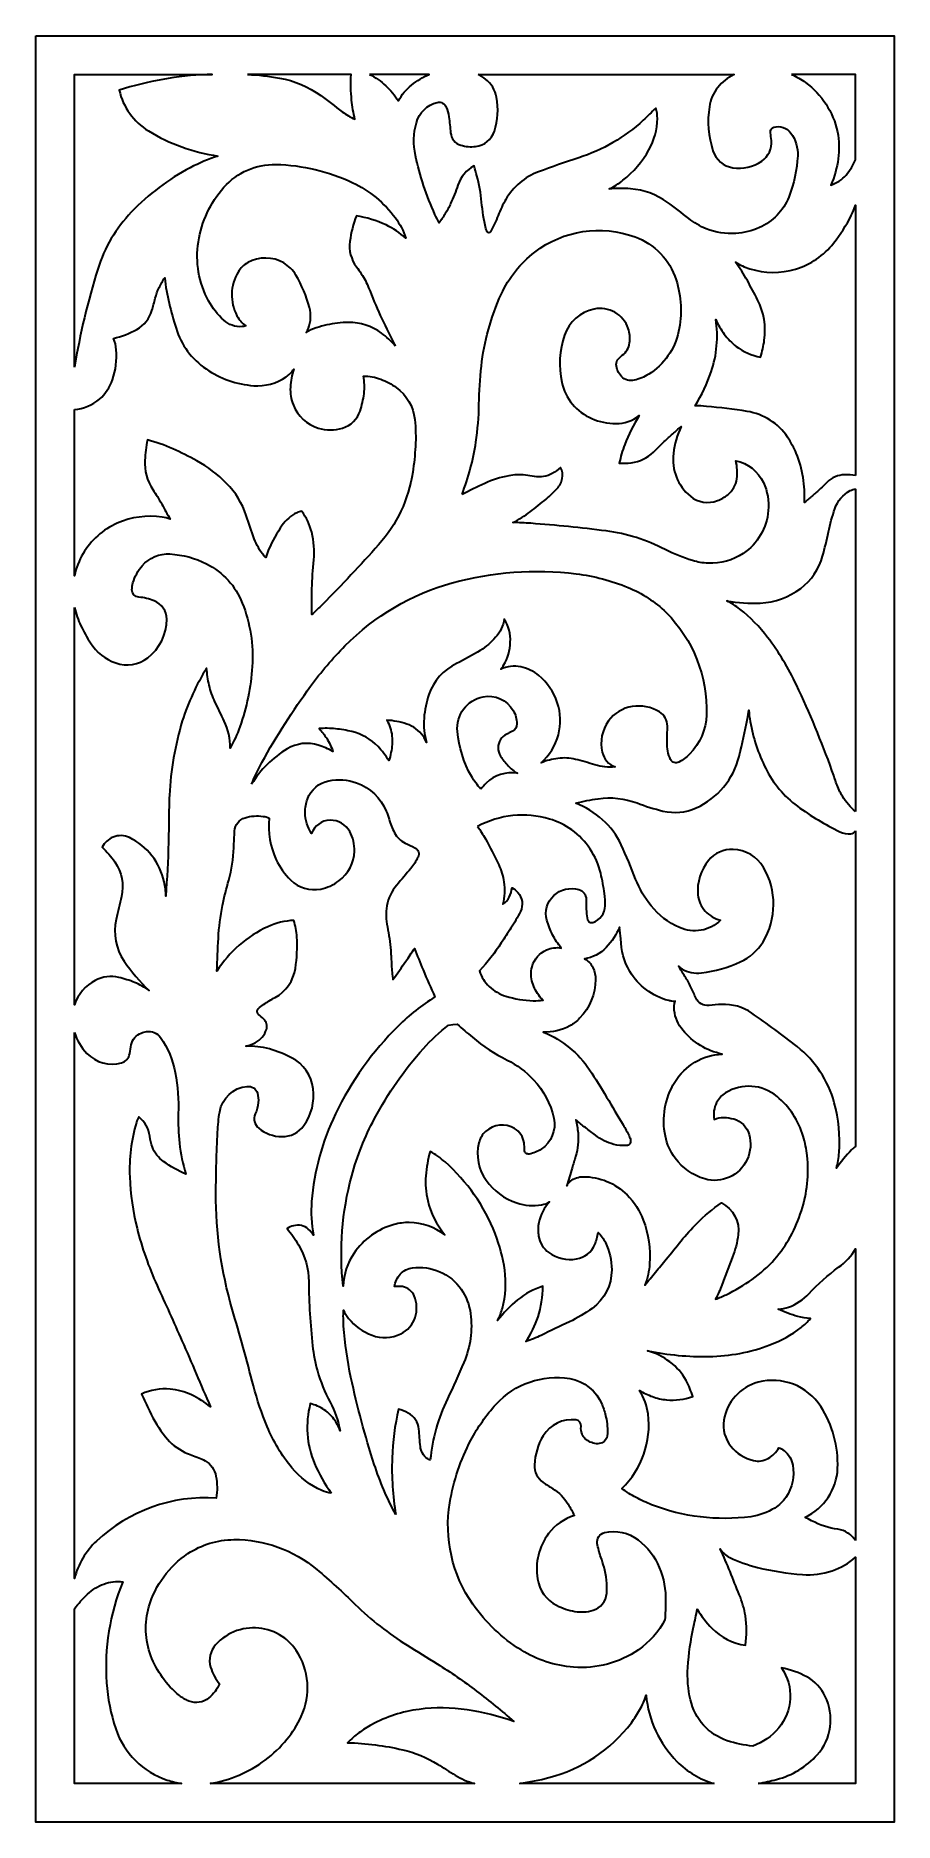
# Model space of a CAD drawing. Header units: centimetres. Extents: x -5.75 to -1.5, y -9 to -0.16.
import ezdxf

# ---------------------------------------------------------------- set-up
doc = ezdxf.new("R2010")
doc.units = ezdxf.units.CM
doc.header["$MEASUREMENT"] = 0
doc.layers.add('layer 1', color=7, linetype='Continuous')

msp = doc.modelspace()

# ---------------------------------------------------------------- linework, layer by layer
at = {"layer": 'layer 1', "color": 250, "lineweight": 30}
for points, knots in [([(-5.7458, -0.16387), (-5.7458, -0.16387), (-1.49953, -0.16386), (-1.49953, -0.16386), (-1.49953, -0.16386), (-1.49953, -0.16386), (-1.49953, -9.00021), (-1.49953, -9.00021), (-1.49953, -9.00021), (-1.49953, -9.00021), (-5.7458, -9.00021), (-5.7458, -9.00021), (-5.7458, -9.00021), (-5.7458, -9.00021), (-5.7458, -0.16386), (-5.7458, -0.16386)], [0, 0, 0, 0, 0.2, 0.2, 0.2, 0.2, 0.4, 0.4, 0.4, 0.4, 0.6, 0.6, 0.6, 0.6, 1, 1, 1, 1]), ([(-5.55426, -1.80383), (-5.52707, -1.63938), (-5.48854, -1.47701), (-5.43895, -1.31789), (-5.43895, -1.31789), (-5.40614, -1.2125), (-5.34932, -1.11611), (-5.273, -1.03638), (-5.273, -1.03638), (-5.18827, -0.94781), (-5.08968, -0.87352), (-4.98121, -0.81652), (-4.98121, -0.81652), (-4.93736, -0.79348), (-4.89161, -0.7742), (-4.84449, -0.75888), (-4.84449, -0.75888), (-4.96649, -0.74115), (-5.08364, -0.69866), (-5.18869, -0.63413), (-5.18869, -0.63413), (-5.26179, -0.58923), (-5.31377, -0.51677), (-5.33298, -0.43319), (-5.33298, -0.43319), (-5.19207, -0.38783), (-5.04565, -0.36184), (-4.89775, -0.3559), (-4.89775, -0.3559), (-4.8897, -0.35558), (-4.88168, -0.35541), (-4.87364, -0.35541), (-4.87364, -0.35541), (-4.87364, -0.35541), (-5.55426, -0.35541), (-5.55426, -0.35541), (-5.55426, -0.35541), (-5.55426, -0.35541), (-5.55426, -1.80383), (-5.55426, -1.80383)], [0, 0, 0, 0, 0.0909091, 0.0909091, 0.0909091, 0.0909091, 0.1818182, 0.1818182, 0.1818182, 0.1818182, 0.2727273, 0.2727273, 0.2727273, 0.2727273, 0.3636364, 0.3636364, 0.3636364, 0.3636364, 0.4545455, 0.4545455, 0.4545455, 0.4545455, 0.5454545, 0.5454545, 0.5454545, 0.5454545, 0.6363636, 0.6363636, 0.6363636, 0.6363636, 0.7272727, 0.7272727, 0.7272727, 0.7272727, 0.8181818, 0.8181818, 0.8181818, 0.8181818, 1, 1, 1, 1]), ([(-4.69764, -0.35541), (-4.64487, -0.35794), (-4.59229, -0.36383), (-4.54026, -0.37309), (-4.54026, -0.37309), (-4.46653, -0.38617), (-4.39674, -0.41595), (-4.33629, -0.46009), (-4.33629, -0.46009), (-4.30042, -0.48631), (-4.26484, -0.51294), (-4.22954, -0.53994), (-4.22954, -0.53994), (-4.21032, -0.55468), (-4.18926, -0.56684), (-4.16689, -0.57617), (-4.16689, -0.57617), (-4.17458, -0.54542), (-4.18007, -0.51417), (-4.1834, -0.48264), (-4.1834, -0.48264), (-4.18764, -0.44036), (-4.18854, -0.39781), (-4.18615, -0.35541), (-4.18615, -0.35541), (-4.18615, -0.35541), (-4.69768, -0.35541), (-4.69768, -0.35541)], [0, 0, 0, 0, 0.125, 0.125, 0.125, 0.125, 0.25, 0.25, 0.25, 0.25, 0.375, 0.375, 0.375, 0.375, 0.5, 0.5, 0.5, 0.5, 0.625, 0.625, 0.625, 0.625, 0.75, 0.75, 0.75, 0.75, 1, 1, 1, 1]), ([(-4.09467, -0.35541), (-4.09467, -0.35541), (-3.79995, -0.35541), (-3.79995, -0.35541), (-3.79995, -0.35541), (-3.83122, -0.36875), (-3.86046, -0.38643), (-3.88672, -0.408), (-3.88672, -0.408), (-3.91313, -0.42962), (-3.93535, -0.45584), (-3.95235, -0.48539), (-3.95235, -0.48539), (-3.97022, -0.45822), (-3.99116, -0.43319), (-4.01479, -0.41088), (-4.01479, -0.41088), (-4.03849, -0.38848), (-4.06543, -0.3698), (-4.09467, -0.35541)], [0, 0, 0, 0, 0.1666667, 0.1666667, 0.1666667, 0.1666667, 0.3333333, 0.3333333, 0.3333333, 0.3333333, 0.5, 0.5, 0.5, 0.5, 0.6666667, 0.6666667, 0.6666667, 0.6666667, 1, 1, 1, 1]), ([(-3.55803, -0.35541), (-3.55803, -0.35541), (-2.2917, -0.35541), (-2.2917, -0.35541), (-2.2917, -0.35541), (-2.32308, -0.37076), (-2.35066, -0.39285), (-2.37256, -0.42004), (-2.37256, -0.42004), (-2.39453, -0.44744), (-2.40887, -0.48012), (-2.41411, -0.51484), (-2.41411, -0.51484), (-2.42508, -0.58776), (-2.41903, -0.66222), (-2.39641, -0.73241), (-2.39641, -0.73241), (-2.38211, -0.77682), (-2.34402, -0.8094), (-2.2979, -0.81661), (-2.2979, -0.81661), (-2.24783, -0.82446), (-2.19671, -0.81271), (-2.15512, -0.78377), (-2.15512, -0.78377), (-2.12195, -0.76069), (-2.10366, -0.7217), (-2.10718, -0.68145), (-2.10718, -0.68145), (-2.10832, -0.6691), (-2.10998, -0.65675), (-2.11212, -0.64454), (-2.11212, -0.64454), (-2.11333, -0.63752), (-2.11157, -0.63036), (-2.10718, -0.62475), (-2.10718, -0.62475), (-2.10415, -0.62092), (-2.10005, -0.61813), (-2.09538, -0.61672), (-2.09538, -0.61672), (-2.06403, -0.60722), (-2.03007, -0.61867), (-2.01086, -0.64521), (-2.01086, -0.64521), (-1.98732, -0.67774), (-1.97548, -0.71729), (-1.97729, -0.75736), (-1.97729, -0.75736), (-1.9804, -0.8276), (-1.99524, -0.89684), (-2.0212, -0.9622), (-2.0212, -0.9622), (-2.04795, -1.02961), (-2.10036, -1.08371), (-2.16686, -1.11267), (-2.16686, -1.11267), (-2.2037, -1.12876), (-2.24294, -1.1385), (-2.28298, -1.14164), (-2.28298, -1.14164), (-2.33292, -1.14553), (-2.3831, -1.13779), (-2.42954, -1.11908), (-2.42954, -1.11908), (-2.46057, -1.10608), (-2.48964, -1.0889), (-2.51597, -1.068), (-2.51597, -1.068), (-2.55072, -1.04041), (-2.58607, -1.01357), (-2.62198, -0.98754), (-2.62198, -0.98754), (-2.67519, -0.94894), (-2.73804, -0.9259), (-2.80358, -0.921), (-2.80358, -0.921), (-2.83912, -0.91833), (-2.87482, -0.91844), (-2.91033, -0.92135), (-2.91033, -0.92135), (-2.88566, -0.91017), (-2.86251, -0.89596), (-2.84137, -0.87899), (-2.84137, -0.87899), (-2.7894, -0.8373), (-2.74585, -0.78611), (-2.71297, -0.72816), (-2.71297, -0.72816), (-2.68615, -0.68087), (-2.67173, -0.62761), (-2.67107, -0.57326), (-2.67107, -0.57326), (-2.67087, -0.55564), (-2.67364, -0.53815), (-2.67934, -0.52149), (-2.67934, -0.52149), (-2.69939, -0.54226), (-2.7201, -0.56245), (-2.74139, -0.58198), (-2.74139, -0.58198), (-2.83301, -0.66609), (-2.94173, -0.72949), (-3.06005, -0.76785), (-3.06005, -0.76785), (-3.12694, -0.78959), (-3.19332, -0.81266), (-3.25926, -0.83716), (-3.25926, -0.83716), (-3.32714, -0.86242), (-3.38415, -0.91039), (-3.4205, -0.97307), (-3.4205, -0.97307), (-3.43539, -0.99873), (-3.44822, -1.02552), (-3.45883, -1.05322), (-3.45883, -1.05322), (-3.46942, -1.0809), (-3.48202, -1.10777), (-3.49644, -1.13368), (-3.49644, -1.13368), (-3.49815, -1.13678), (-3.50146, -1.13869), (-3.50503, -1.13866), (-3.50503, -1.13866), (-3.50858, -1.13863), (-3.51183, -1.13657), (-3.51347, -1.13342), (-3.51347, -1.13342), (-3.51609, -1.12835), (-3.51809, -1.12299), (-3.5194, -1.11746), (-3.5194, -1.11746), (-3.52952, -1.07448), (-3.53653, -1.03087), (-3.54042, -0.98689), (-3.54042, -0.98689), (-3.54433, -0.94286), (-3.55225, -0.89933), (-3.56414, -0.85676), (-3.56414, -0.85676), (-3.5687, -0.8404), (-3.57333, -0.82402), (-3.57798, -0.80766), (-3.57798, -0.80766), (-3.61581, -0.82814), (-3.6444, -0.86228), (-3.65795, -0.90312), (-3.65795, -0.90312), (-3.6682, -0.93404), (-3.68017, -0.96439), (-3.69373, -0.99401), (-3.69373, -0.99401), (-3.70149, -1.01091), (-3.71032, -1.02729), (-3.72021, -1.04307), (-3.72021, -1.04307), (-3.73006, -1.05882), (-3.74006, -1.07446), (-3.7502, -1.09002), (-3.7502, -1.09002), (-3.75764, -1.07612), (-3.76464, -1.06197), (-3.77115, -1.04759), (-3.77115, -1.04759), (-3.81356, -0.954), (-3.84592, -0.85607), (-3.86772, -0.75561), (-3.86772, -0.75561), (-3.87933, -0.70219), (-3.87777, -0.64671), (-3.86322, -0.59403), (-3.86322, -0.59403), (-3.84954, -0.54438), (-3.80994, -0.50602), (-3.75983, -0.49398), (-3.75983, -0.49398), (-3.74154, -0.48957), (-3.72278, -0.4992), (-3.71563, -0.5166), (-3.71563, -0.5166), (-3.70934, -0.53198), (-3.70497, -0.54806), (-3.70259, -0.56452), (-3.70259, -0.56452), (-3.69878, -0.59074), (-3.69578, -0.61707), (-3.69358, -0.64351), (-3.69358, -0.64351), (-3.69118, -0.67244), (-3.67124, -0.69694), (-3.64336, -0.70509), (-3.64336, -0.70509), (-3.61955, -0.71208), (-3.59463, -0.71429), (-3.56999, -0.71161), (-3.56999, -0.71161), (-3.52691, -0.70691), (-3.49062, -0.67746), (-3.47731, -0.63622), (-3.47731, -0.63622), (-3.45974, -0.58191), (-3.45609, -0.52409), (-3.46669, -0.468), (-3.46669, -0.468), (-3.47339, -0.43256), (-3.49277, -0.40085), (-3.5212, -0.37868), (-3.5212, -0.37868), (-3.53269, -0.36972), (-3.54504, -0.36193), (-3.55805, -0.35541)], [0, 0, 0, 0, 0.0185185, 0.0185185, 0.0185185, 0.0185185, 0.037037, 0.037037, 0.037037, 0.037037, 0.0555556, 0.0555556, 0.0555556, 0.0555556, 0.0740741, 0.0740741, 0.0740741, 0.0740741, 0.0925926, 0.0925926, 0.0925926, 0.0925926, 0.1111111, 0.1111111, 0.1111111, 0.1111111, 0.1296296, 0.1296296, 0.1296296, 0.1296296, 0.1481481, 0.1481481, 0.1481481, 0.1481481, 0.1666667, 0.1666667, 0.1666667, 0.1666667, 0.1851852, 0.1851852, 0.1851852, 0.1851852, 0.2037037, 0.2037037, 0.2037037, 0.2037037, 0.2222222, 0.2222222, 0.2222222, 0.2222222, 0.2407407, 0.2407407, 0.2407407, 0.2407407, 0.2592593, 0.2592593, 0.2592593, 0.2592593, 0.2777778, 0.2777778, 0.2777778, 0.2777778, 0.2962963, 0.2962963, 0.2962963, 0.2962963, 0.3148148, 0.3148148, 0.3148148, 0.3148148, 0.3333333, 0.3333333, 0.3333333, 0.3333333, 0.3518519, 0.3518519, 0.3518519, 0.3518519, 0.3703704, 0.3703704, 0.3703704, 0.3703704, 0.3888889, 0.3888889, 0.3888889, 0.3888889, 0.4074074, 0.4074074, 0.4074074, 0.4074074, 0.4259259, 0.4259259, 0.4259259, 0.4259259, 0.4444444, 0.4444444, 0.4444444, 0.4444444, 0.462963, 0.462963, 0.462963, 0.462963, 0.4814815, 0.4814815, 0.4814815, 0.4814815, 0.5, 0.5, 0.5, 0.5, 0.5185185, 0.5185185, 0.5185185, 0.5185185, 0.537037, 0.537037, 0.537037, 0.537037, 0.5555556, 0.5555556, 0.5555556, 0.5555556, 0.5740741, 0.5740741, 0.5740741, 0.5740741, 0.5925926, 0.5925926, 0.5925926, 0.5925926, 0.6111111, 0.6111111, 0.6111111, 0.6111111, 0.6296296, 0.6296296, 0.6296296, 0.6296296, 0.6481481, 0.6481481, 0.6481481, 0.6481481, 0.6666667, 0.6666667, 0.6666667, 0.6666667, 0.6851852, 0.6851852, 0.6851852, 0.6851852, 0.7037037, 0.7037037, 0.7037037, 0.7037037, 0.7222222, 0.7222222, 0.7222222, 0.7222222, 0.7407407, 0.7407407, 0.7407407, 0.7407407, 0.7592593, 0.7592593, 0.7592593, 0.7592593, 0.7777778, 0.7777778, 0.7777778, 0.7777778, 0.7962963, 0.7962963, 0.7962963, 0.7962963, 0.8148148, 0.8148148, 0.8148148, 0.8148148, 0.8333333, 0.8333333, 0.8333333, 0.8333333, 0.8518519, 0.8518519, 0.8518519, 0.8518519, 0.8703704, 0.8703704, 0.8703704, 0.8703704, 0.8888889, 0.8888889, 0.8888889, 0.8888889, 0.9074074, 0.9074074, 0.9074074, 0.9074074, 0.9259259, 0.9259259, 0.9259259, 0.9259259, 0.9444444, 0.9444444, 0.9444444, 0.9444444, 0.962963, 0.962963, 0.962963, 0.962963, 1, 1, 1, 1]), ([(-2.00749, -0.35541), (-2.00749, -0.35541), (-1.69106, -0.35541), (-1.69106, -0.35541), (-1.69106, -0.35541), (-1.69106, -0.35541), (-1.69106, -0.77686), (-1.69106, -0.77686), (-1.69106, -0.77686), (-1.70272, -0.80449), (-1.71861, -0.8301), (-1.73816, -0.85277), (-1.73816, -0.85277), (-1.75796, -0.87575), (-1.7837, -0.89285), (-1.81258, -0.90221), (-1.81258, -0.90221), (-1.79509, -0.86091), (-1.78304, -0.81755), (-1.77675, -0.77314), (-1.77675, -0.77314), (-1.77049, -0.72861), (-1.7718, -0.68334), (-1.78068, -0.63929), (-1.78068, -0.63929), (-1.80118, -0.54088), (-1.85761, -0.45375), (-1.93901, -0.39479), (-1.93901, -0.39479), (-1.9604, -0.37932), (-1.98337, -0.36613), (-2.00749, -0.35541)], [0, 0, 0, 0, 0.1111111, 0.1111111, 0.1111111, 0.1111111, 0.2222222, 0.2222222, 0.2222222, 0.2222222, 0.3333333, 0.3333333, 0.3333333, 0.3333333, 0.4444444, 0.4444444, 0.4444444, 0.4444444, 0.5555556, 0.5555556, 0.5555556, 0.5555556, 0.6666667, 0.6666667, 0.6666667, 0.6666667, 0.7777778, 0.7777778, 0.7777778, 0.7777778, 1, 1, 1, 1]), ([(-3.96752, -1.69852), (-3.97047, -1.69255), (-3.97344, -1.68662), (-3.97651, -1.68071), (-3.97651, -1.68071), (-4.02219, -1.59301), (-4.0632, -1.50286), (-4.09934, -1.4108), (-4.09934, -1.4108), (-4.10896, -1.3863), (-4.12103, -1.36288), (-4.1354, -1.34086), (-4.1354, -1.34086), (-4.14296, -1.32932), (-4.15092, -1.31803), (-4.15922, -1.30704), (-4.15922, -1.30704), (-4.18641, -1.27108), (-4.19825, -1.22578), (-4.19222, -1.1811), (-4.19222, -1.1811), (-4.18637, -1.13795), (-4.17551, -1.09564), (-4.15988, -1.055), (-4.15988, -1.055), (-4.10903, -1.06303), (-4.05951, -1.07814), (-4.01286, -1.0999), (-4.01286, -1.0999), (-3.9774, -1.11717), (-3.94441, -1.13914), (-3.91483, -1.16526), (-3.91483, -1.16526), (-3.92687, -1.12932), (-3.94441, -1.09551), (-3.96688, -1.06498), (-3.96688, -1.06498), (-4.02181, -0.99026), (-4.09443, -0.93039), (-4.17823, -0.89069), (-4.17823, -0.89069), (-4.29699, -0.83444), (-4.42619, -0.80374), (-4.55756, -0.80055), (-4.55756, -0.80055), (-4.65598, -0.79818), (-4.75037, -0.83956), (-4.81533, -0.91366), (-4.81533, -0.91366), (-4.88194, -0.98962), (-4.92567, -1.08292), (-4.94139, -1.18276), (-4.94139, -1.18276), (-4.95724, -1.2833), (-4.93954, -1.38621), (-4.891, -1.47566), (-4.891, -1.47566), (-4.87151, -1.51156), (-4.8461, -1.54389), (-4.81583, -1.57133), (-4.81583, -1.57133), (-4.79117, -1.59367), (-4.75851, -1.60496), (-4.72534, -1.60269), (-4.72534, -1.60269), (-4.71908, -1.60224), (-4.71296, -1.60072), (-4.70721, -1.59819), (-4.70721, -1.59819), (-4.72536, -1.58568), (-4.74022, -1.56895), (-4.75053, -1.54944), (-4.75053, -1.54944), (-4.78651, -1.48113), (-4.78435, -1.39892), (-4.74485, -1.3326), (-4.74485, -1.3326), (-4.73317, -1.31301), (-4.71652, -1.29685), (-4.69657, -1.2858), (-4.69657, -1.2858), (-4.6413, -1.25514), (-4.57391, -1.25593), (-4.51934, -1.2878), (-4.51934, -1.2878), (-4.49463, -1.30224), (-4.47397, -1.32275), (-4.45935, -1.34732), (-4.45935, -1.34732), (-4.42964, -1.39755), (-4.40697, -1.45156), (-4.39196, -1.50791), (-4.39196, -1.50791), (-4.38291, -1.54196), (-4.38467, -1.57793), (-4.39702, -1.61089), (-4.39702, -1.61089), (-4.39975, -1.61822), (-4.40383, -1.625), (-4.40904, -1.63089), (-4.40904, -1.63089), (-4.37659, -1.61436), (-4.34216, -1.60205), (-4.30654, -1.59433), (-4.30654, -1.59433), (-4.27103, -1.5866), (-4.23482, -1.58246), (-4.19848, -1.58192), (-4.19848, -1.58192), (-4.14009, -1.58106), (-4.08303, -1.59947), (-4.03613, -1.63423), (-4.03613, -1.63423), (-4.01087, -1.65296), (-3.98784, -1.67455), (-3.96752, -1.69852)], [0, 0, 0, 0, 0.0333333, 0.0333333, 0.0333333, 0.0333333, 0.0666667, 0.0666667, 0.0666667, 0.0666667, 0.1, 0.1, 0.1, 0.1, 0.1333333, 0.1333333, 0.1333333, 0.1333333, 0.1666667, 0.1666667, 0.1666667, 0.1666667, 0.2, 0.2, 0.2, 0.2, 0.2333333, 0.2333333, 0.2333333, 0.2333333, 0.2666667, 0.2666667, 0.2666667, 0.2666667, 0.3, 0.3, 0.3, 0.3, 0.3333333, 0.3333333, 0.3333333, 0.3333333, 0.3666667, 0.3666667, 0.3666667, 0.3666667, 0.4, 0.4, 0.4, 0.4, 0.4333333, 0.4333333, 0.4333333, 0.4333333, 0.4666667, 0.4666667, 0.4666667, 0.4666667, 0.5, 0.5, 0.5, 0.5, 0.5333333, 0.5333333, 0.5333333, 0.5333333, 0.5666667, 0.5666667, 0.5666667, 0.5666667, 0.6, 0.6, 0.6, 0.6, 0.6333333, 0.6333333, 0.6333333, 0.6333333, 0.6666667, 0.6666667, 0.6666667, 0.6666667, 0.7, 0.7, 0.7, 0.7, 0.7333333, 0.7333333, 0.7333333, 0.7333333, 0.7666667, 0.7666667, 0.7666667, 0.7666667, 0.8, 0.8, 0.8, 0.8, 0.8333333, 0.8333333, 0.8333333, 0.8333333, 0.8666667, 0.8666667, 0.8666667, 0.8666667, 0.9, 0.9, 0.9, 0.9, 0.9333333, 0.9333333, 0.9333333, 0.9333333, 1, 1, 1, 1]), ([(-1.69106, -2.3394), (-1.69106, -2.3394), (-1.69106, -1.0025), (-1.69106, -1.0025), (-1.69106, -1.0025), (-1.69668, -1.01972), (-1.70362, -1.03645), (-1.71189, -1.05256), (-1.71189, -1.05256), (-1.73673, -1.10108), (-1.76623, -1.14708), (-1.79991, -1.18998), (-1.79991, -1.18998), (-1.8477, -1.25081), (-1.91312, -1.29547), (-1.98721, -1.31786), (-1.98721, -1.31786), (-2.06119, -1.34022), (-2.14025, -1.33976), (-2.21399, -1.31653), (-2.21399, -1.31653), (-2.23889, -1.3087), (-2.26272, -1.29769), (-2.2849, -1.28388), (-2.2849, -1.28388), (-2.26353, -1.31298), (-2.24394, -1.34334), (-2.22626, -1.37478), (-2.22626, -1.37478), (-2.20853, -1.40622), (-2.19155, -1.43806), (-2.17528, -1.47024), (-2.17528, -1.47024), (-2.14425, -1.53182), (-2.13268, -1.60145), (-2.1422, -1.66976), (-2.1422, -1.66976), (-2.14613, -1.69818), (-2.15242, -1.72621), (-2.16098, -1.75358), (-2.16098, -1.75358), (-2.2045, -1.745), (-2.24553, -1.72677), (-2.2811, -1.70021), (-2.2811, -1.70021), (-2.30358, -1.68304), (-2.32344, -1.66267), (-2.34005, -1.63976), (-2.34005, -1.63976), (-2.35659, -1.61688), (-2.37083, -1.59244), (-2.38255, -1.56676), (-2.38255, -1.56676), (-2.36881, -1.65377), (-2.3766, -1.7429), (-2.40519, -1.82624), (-2.40519, -1.82624), (-2.42531, -1.88481), (-2.45166, -1.94111), (-2.48384, -1.99403), (-2.48384, -1.99403), (-2.4654, -1.99427), (-2.44703, -1.99524), (-2.42867, -1.99698), (-2.42867, -1.99698), (-2.36121, -2.00333), (-2.29396, -2.01165), (-2.22698, -2.02197), (-2.22698, -2.02197), (-2.14556, -2.03448), (-2.07307, -2.08078), (-2.02734, -2.14934), (-2.02734, -2.14934), (-2.01059, -2.17448), (-1.99614, -2.20114), (-1.98422, -2.22894), (-1.98422, -2.22894), (-1.95248, -2.30614), (-1.93875, -2.38957), (-1.94397, -2.47286), (-1.94397, -2.47286), (-1.93083, -2.4615), (-1.91757, -2.45018), (-1.90428, -2.43896), (-1.90428, -2.43896), (-1.8909, -2.42766), (-1.87776, -2.41604), (-1.86495, -2.40404), (-1.86495, -2.40404), (-1.8539, -2.39348), (-1.84296, -2.38284), (-1.83206, -2.37213), (-1.83206, -2.37213), (-1.80882, -2.34936), (-1.77778, -2.33624), (-1.74527, -2.3354), (-1.74527, -2.3354), (-1.72714, -2.33491), (-1.70897, -2.33624), (-1.69106, -2.3394)], [0, 0, 0, 0, 0.0384615, 0.0384615, 0.0384615, 0.0384615, 0.0769231, 0.0769231, 0.0769231, 0.0769231, 0.1153846, 0.1153846, 0.1153846, 0.1153846, 0.1538462, 0.1538462, 0.1538462, 0.1538462, 0.1923077, 0.1923077, 0.1923077, 0.1923077, 0.2307692, 0.2307692, 0.2307692, 0.2307692, 0.2692308, 0.2692308, 0.2692308, 0.2692308, 0.3076923, 0.3076923, 0.3076923, 0.3076923, 0.3461538, 0.3461538, 0.3461538, 0.3461538, 0.3846154, 0.3846154, 0.3846154, 0.3846154, 0.4230769, 0.4230769, 0.4230769, 0.4230769, 0.4615385, 0.4615385, 0.4615385, 0.4615385, 0.5, 0.5, 0.5, 0.5, 0.5384615, 0.5384615, 0.5384615, 0.5384615, 0.5769231, 0.5769231, 0.5769231, 0.5769231, 0.6153846, 0.6153846, 0.6153846, 0.6153846, 0.6538462, 0.6538462, 0.6538462, 0.6538462, 0.6923077, 0.6923077, 0.6923077, 0.6923077, 0.7307692, 0.7307692, 0.7307692, 0.7307692, 0.7692308, 0.7692308, 0.7692308, 0.7692308, 0.8076923, 0.8076923, 0.8076923, 0.8076923, 0.8461538, 0.8461538, 0.8461538, 0.8461538, 0.8846154, 0.8846154, 0.8846154, 0.8846154, 0.9230769, 0.9230769, 0.9230769, 0.9230769, 1, 1, 1, 1]), ([(-3.63748, -2.4332), (-3.60044, -2.41407), (-3.563, -2.39574), (-3.52519, -2.37819), (-3.52519, -2.37819), (-3.48724, -2.36058), (-3.44722, -2.34783), (-3.40607, -2.34027), (-3.40607, -2.34027), (-3.379, -2.33529), (-3.35129, -2.33425), (-3.3239, -2.33724), (-3.3239, -2.33724), (-3.30884, -2.33887), (-3.2939, -2.34104), (-3.27901, -2.34373), (-3.27901, -2.34373), (-3.24896, -2.34925), (-3.21795, -2.34402), (-3.19137, -2.32898), (-3.19137, -2.32898), (-3.1767, -2.32067), (-3.16284, -2.31101), (-3.15, -2.30009), (-3.15, -2.30009), (-3.14088, -2.31658), (-3.13791, -2.33579), (-3.14166, -2.35427), (-3.14166, -2.35427), (-3.14531, -2.37255), (-3.15395, -2.38942), (-3.16659, -2.40307), (-3.16659, -2.40307), (-3.18376, -2.42162), (-3.20208, -2.43914), (-3.22141, -2.45547), (-3.22141, -2.45547), (-3.24713, -2.47713), (-3.27333, -2.49813), (-3.30006, -2.51847), (-3.30006, -2.51847), (-3.32686, -2.53885), (-3.35555, -2.55662), (-3.3857, -2.57154), (-3.3857, -2.57154), (-3.35621, -2.57204), (-3.32673, -2.57336), (-3.29733, -2.57553), (-3.29733, -2.57553), (-3.17289, -2.58457), (-3.04871, -2.59718), (-2.92498, -2.61328), (-2.92498, -2.61328), (-2.82313, -2.62657), (-2.72435, -2.65748), (-2.6331, -2.70464), (-2.6331, -2.70464), (-2.58967, -2.72708), (-2.54425, -2.74551), (-2.49747, -2.75964), (-2.49747, -2.75964), (-2.47237, -2.76726), (-2.44639, -2.77166), (-2.42021, -2.77281), (-2.42021, -2.77281), (-2.35855, -2.77544), (-2.29769, -2.75869), (-2.24609, -2.72485), (-2.24609, -2.72485), (-2.17518, -2.67631), (-2.12983, -2.59853), (-2.12248, -2.51292), (-2.12248, -2.51292), (-2.11841, -2.46532), (-2.12669, -2.41751), (-2.14658, -2.37407), (-2.14658, -2.37407), (-2.17219, -2.31813), (-2.22299, -2.27787), (-2.28332, -2.26579), (-2.28332, -2.26579), (-2.27591, -2.29516), (-2.27427, -2.3257), (-2.27846, -2.3557), (-2.27846, -2.3557), (-2.28273, -2.38651), (-2.29869, -2.41454), (-2.32296, -2.43403), (-2.32296, -2.43403), (-2.33838, -2.4464), (-2.35568, -2.45633), (-2.37418, -2.46338), (-2.37418, -2.46338), (-2.4195, -2.48073), (-2.4707, -2.47236), (-2.50817, -2.44151), (-2.50817, -2.44151), (-2.57057, -2.39012), (-2.60219, -2.31023), (-2.59197, -2.23009), (-2.59197, -2.23009), (-2.58607, -2.18382), (-2.57314, -2.13876), (-2.55366, -2.09641), (-2.55366, -2.09641), (-2.56744, -2.10883), (-2.58134, -2.12112), (-2.59531, -2.13328), (-2.59531, -2.13328), (-2.60936, -2.14552), (-2.62321, -2.15802), (-2.63683, -2.17071), (-2.63683, -2.17071), (-2.65491, -2.18797), (-2.67283, -2.20535), (-2.69056, -2.22292), (-2.69056, -2.22292), (-2.72032, -2.25238), (-2.75901, -2.27119), (-2.80056, -2.27642), (-2.80056, -2.27642), (-2.82019, -2.27887), (-2.84001, -2.27928), (-2.85968, -2.27762), (-2.85968, -2.27762), (-2.85319, -2.24626), (-2.84427, -2.21549), (-2.83294, -2.18554), (-2.83294, -2.18554), (-2.81345, -2.13601), (-2.78958, -2.08828), (-2.76162, -2.04297), (-2.76162, -2.04297), (-2.7944, -2.06862), (-2.83486, -2.08247), (-2.87649, -2.0823), (-2.87649, -2.0823), (-2.91736, -2.08211), (-2.95779, -2.07368), (-2.99534, -2.05752), (-2.99534, -2.05752), (-3.07083, -2.02505), (-3.12608, -1.95818), (-3.14381, -1.87793), (-3.14381, -1.87793), (-3.1609, -1.80063), (-3.15619, -1.72006), (-3.13027, -1.64527), (-3.13027, -1.64527), (-3.10759, -1.57974), (-3.05229, -1.53076), (-2.98452, -1.51604), (-2.98452, -1.51604), (-2.91186, -1.50027), (-2.83889, -1.54172), (-2.81509, -1.61218), (-2.81509, -1.61218), (-2.80746, -1.63498), (-2.80517, -1.65918), (-2.8085, -1.68299), (-2.8085, -1.68299), (-2.81192, -1.70743), (-2.82493, -1.72948), (-2.84466, -1.74427), (-2.84466, -1.74427), (-2.85214, -1.74988), (-2.85903, -1.75624), (-2.86521, -1.76326), (-2.86521, -1.76326), (-2.87159, -1.77054), (-2.87487, -1.78006), (-2.87431, -1.78972), (-2.87431, -1.78972), (-2.873, -1.8121), (-2.86381, -1.83328), (-2.8484, -1.84954), (-2.8484, -1.84954), (-2.83235, -1.86646), (-2.80854, -1.87351), (-2.78589, -1.86802), (-2.78589, -1.86802), (-2.76049, -1.86191), (-2.73628, -1.85176), (-2.71411, -1.83798), (-2.71411, -1.83798), (-2.63824, -1.79079), (-2.58479, -1.71488), (-2.56603, -1.62751), (-2.56603, -1.62751), (-2.54772, -1.54219), (-2.55205, -1.4536), (-2.57859, -1.3705), (-2.57859, -1.3705), (-2.60999, -1.2723), (-2.68489, -1.19416), (-2.78166, -1.15867), (-2.78166, -1.15867), (-2.949, -1.09734), (-3.13594, -1.12552), (-3.27761, -1.23366), (-3.27761, -1.23366), (-3.34904, -1.28908), (-3.40597, -1.36093), (-3.44357, -1.44314), (-3.44357, -1.44314), (-3.49506, -1.55569), (-3.52821, -1.67572), (-3.54182, -1.79872), (-3.54182, -1.79872), (-3.5487, -1.86109), (-3.55263, -1.92376), (-3.55349, -1.98651), (-3.55349, -1.98651), (-3.5544, -2.04931), (-3.55943, -2.11196), (-3.56861, -2.17407), (-3.56861, -2.17407), (-3.57518, -2.21837), (-3.58444, -2.26222), (-3.5964, -2.3054), (-3.5964, -2.3054), (-3.60834, -2.34855), (-3.62205, -2.39116), (-3.63748, -2.4332)], [0, 0, 0, 0, 0.0175439, 0.0175439, 0.0175439, 0.0175439, 0.0350877, 0.0350877, 0.0350877, 0.0350877, 0.0526316, 0.0526316, 0.0526316, 0.0526316, 0.0701754, 0.0701754, 0.0701754, 0.0701754, 0.0877193, 0.0877193, 0.0877193, 0.0877193, 0.1052632, 0.1052632, 0.1052632, 0.1052632, 0.122807, 0.122807, 0.122807, 0.122807, 0.1403509, 0.1403509, 0.1403509, 0.1403509, 0.1578947, 0.1578947, 0.1578947, 0.1578947, 0.1754386, 0.1754386, 0.1754386, 0.1754386, 0.1929825, 0.1929825, 0.1929825, 0.1929825, 0.2105263, 0.2105263, 0.2105263, 0.2105263, 0.2280702, 0.2280702, 0.2280702, 0.2280702, 0.245614, 0.245614, 0.245614, 0.245614, 0.2631579, 0.2631579, 0.2631579, 0.2631579, 0.2807018, 0.2807018, 0.2807018, 0.2807018, 0.2982456, 0.2982456, 0.2982456, 0.2982456, 0.3157895, 0.3157895, 0.3157895, 0.3157895, 0.3333333, 0.3333333, 0.3333333, 0.3333333, 0.3508772, 0.3508772, 0.3508772, 0.3508772, 0.3684211, 0.3684211, 0.3684211, 0.3684211, 0.3859649, 0.3859649, 0.3859649, 0.3859649, 0.4035088, 0.4035088, 0.4035088, 0.4035088, 0.4210526, 0.4210526, 0.4210526, 0.4210526, 0.4385965, 0.4385965, 0.4385965, 0.4385965, 0.4561404, 0.4561404, 0.4561404, 0.4561404, 0.4736842, 0.4736842, 0.4736842, 0.4736842, 0.4912281, 0.4912281, 0.4912281, 0.4912281, 0.5087719, 0.5087719, 0.5087719, 0.5087719, 0.5263158, 0.5263158, 0.5263158, 0.5263158, 0.5438596, 0.5438596, 0.5438596, 0.5438596, 0.5614035, 0.5614035, 0.5614035, 0.5614035, 0.5789474, 0.5789474, 0.5789474, 0.5789474, 0.5964912, 0.5964912, 0.5964912, 0.5964912, 0.6140351, 0.6140351, 0.6140351, 0.6140351, 0.6315789, 0.6315789, 0.6315789, 0.6315789, 0.6491228, 0.6491228, 0.6491228, 0.6491228, 0.6666667, 0.6666667, 0.6666667, 0.6666667, 0.6842105, 0.6842105, 0.6842105, 0.6842105, 0.7017544, 0.7017544, 0.7017544, 0.7017544, 0.7192982, 0.7192982, 0.7192982, 0.7192982, 0.7368421, 0.7368421, 0.7368421, 0.7368421, 0.754386, 0.754386, 0.754386, 0.754386, 0.7719298, 0.7719298, 0.7719298, 0.7719298, 0.7894737, 0.7894737, 0.7894737, 0.7894737, 0.8070175, 0.8070175, 0.8070175, 0.8070175, 0.8245614, 0.8245614, 0.8245614, 0.8245614, 0.8421053, 0.8421053, 0.8421053, 0.8421053, 0.8596491, 0.8596491, 0.8596491, 0.8596491, 0.877193, 0.877193, 0.877193, 0.877193, 0.8947368, 0.8947368, 0.8947368, 0.8947368, 0.9122807, 0.9122807, 0.9122807, 0.9122807, 0.9298246, 0.9298246, 0.9298246, 0.9298246, 0.9473684, 0.9473684, 0.9473684, 0.9473684, 0.9649123, 0.9649123, 0.9649123, 0.9649123, 1, 1, 1, 1]), ([(-5.55426, -2.01325), (-5.55426, -2.01325), (-5.55426, -2.8348), (-5.55426, -2.8348), (-5.55426, -2.8348), (-5.54592, -2.79635), (-5.53163, -2.75939), (-5.51194, -2.72532), (-5.51194, -2.72532), (-5.47251, -2.65873), (-5.41328, -2.60602), (-5.34261, -2.57451), (-5.34261, -2.57451), (-5.27279, -2.54452), (-5.19603, -2.53421), (-5.12076, -2.54467), (-5.12076, -2.54467), (-5.10726, -2.54655), (-5.09401, -2.54998), (-5.08129, -2.55488), (-5.08129, -2.55488), (-5.09483, -2.52996), (-5.10856, -2.50511), (-5.12245, -2.48038), (-5.12245, -2.48038), (-5.13637, -2.45563), (-5.15114, -2.43139), (-5.1668, -2.40773), (-5.1668, -2.40773), (-5.19491, -2.36524), (-5.20866, -2.3148), (-5.20604, -2.26392), (-5.20604, -2.26392), (-5.20426, -2.22984), (-5.20011, -2.19595), (-5.19363, -2.16246), (-5.19363, -2.16246), (-5.15081, -2.17395), (-5.10896, -2.18887), (-5.06849, -2.20709), (-5.06849, -2.20709), (-5.02811, -2.22525), (-4.98846, -2.24504), (-4.94961, -2.26635), (-4.94961, -2.26635), (-4.89517, -2.29628), (-4.84528, -2.33391), (-4.80161, -2.37811), (-4.80161, -2.37811), (-4.75757, -2.42266), (-4.72452, -2.47691), (-4.705, -2.53644), (-4.705, -2.53644), (-4.69232, -2.57524), (-4.67892, -2.61381), (-4.66483, -2.65214), (-4.66483, -2.65214), (-4.65375, -2.68225), (-4.63775, -2.71027), (-4.61748, -2.73509), (-4.61748, -2.73509), (-4.616, -2.73686), (-4.6145, -2.7386), (-4.61295, -2.74027), (-4.61295, -2.74027), (-4.61135, -2.74196), (-4.60961, -2.74345), (-4.60772, -2.74477), (-4.60772, -2.74477), (-4.60407, -2.73129), (-4.59944, -2.71807), (-4.59385, -2.70523), (-4.59385, -2.70523), (-4.57556, -2.66312), (-4.55309, -2.62293), (-4.52681, -2.58527), (-4.52681, -2.58527), (-4.50833, -2.5588), (-4.48353, -2.53737), (-4.45468, -2.52289), (-4.45468, -2.52289), (-4.44713, -2.51911), (-4.43899, -2.51661), (-4.43062, -2.51548), (-4.43062, -2.51548), (-4.40753, -2.54674), (-4.39065, -2.58217), (-4.3809, -2.61979), (-4.3809, -2.61979), (-4.36933, -2.66449), (-4.36574, -2.71089), (-4.3703, -2.75679), (-4.3703, -2.75679), (-4.37498, -2.80396), (-4.37824, -2.85128), (-4.37999, -2.89864), (-4.37999, -2.89864), (-4.38057, -2.92008), (-4.38077, -2.94152), (-4.38055, -2.96298), (-4.38055, -2.96298), (-4.38035, -2.98437), (-4.38015, -3.00576), (-4.37999, -3.02714), (-4.37999, -3.02714), (-4.36215, -3.01078), (-4.34469, -2.994), (-4.32765, -2.97681), (-4.32765, -2.97681), (-4.23247, -2.88085), (-4.13979, -2.78244), (-4.0498, -2.68158), (-4.0498, -2.68158), (-3.96005, -2.58096), (-3.90146, -2.45647), (-3.88117, -2.32319), (-3.88117, -2.32319), (-3.87471, -2.28066), (-3.87022, -2.2379), (-3.86778, -2.19499), (-3.86778, -2.19499), (-3.86523, -2.15036), (-3.86637, -2.10563), (-3.87119, -2.0612), (-3.87119, -2.0612), (-3.87797, -1.99819), (-3.91118, -1.94108), (-3.96259, -1.90405), (-3.96259, -1.90405), (-3.98627, -1.88697), (-4.01208, -1.87308), (-4.03936, -1.86274), (-4.03936, -1.86274), (-4.06673, -1.8523), (-4.09577, -1.84696), (-4.12508, -1.84691), (-4.12508, -1.84691), (-4.11951, -1.87578), (-4.1185, -1.90536), (-4.12205, -1.93456), (-4.12205, -1.93456), (-4.12569, -1.96364), (-4.13225, -1.99231), (-4.14164, -2.02008), (-4.14164, -2.02008), (-4.15529, -2.06031), (-4.18735, -2.09167), (-4.22786, -2.10446), (-4.22786, -2.10446), (-4.26711, -2.11688), (-4.30927, -2.11682), (-4.34851, -2.10433), (-4.34851, -2.10433), (-4.40421, -2.08655), (-4.44924, -2.04504), (-4.47149, -1.991), (-4.47149, -1.991), (-4.48286, -1.96267), (-4.48796, -1.93227), (-4.48641, -1.90182), (-4.48641, -1.90182), (-4.48492, -1.87158), (-4.47935, -1.84165), (-4.46992, -1.81292), (-4.46992, -1.81292), (-4.47974, -1.82826), (-4.49256, -1.84148), (-4.50762, -1.85172), (-4.50762, -1.85172), (-4.55461, -1.88372), (-4.61108, -1.89886), (-4.66776, -1.89469), (-4.66776, -1.89469), (-4.75229, -1.88849), (-4.8337, -1.85996), (-4.90364, -1.81205), (-4.90364, -1.81205), (-4.97433, -1.76365), (-5.0266, -1.6927), (-5.05187, -1.61082), (-5.05187, -1.61082), (-5.06448, -1.57004), (-5.07584, -1.52885), (-5.08593, -1.48736), (-5.08593, -1.48736), (-5.09602, -1.44582), (-5.10336, -1.40368), (-5.10784, -1.36115), (-5.10784, -1.36115), (-5.11806, -1.37673), (-5.12732, -1.39289), (-5.13552, -1.40964), (-5.13552, -1.40964), (-5.14374, -1.42637), (-5.15017, -1.44396), (-5.15468, -1.46203), (-5.15468, -1.46203), (-5.15973, -1.48235), (-5.16515, -1.50253), (-5.17094, -1.52263), (-5.17094, -1.52263), (-5.18247, -1.56254), (-5.2094, -1.59627), (-5.24572, -1.6164), (-5.24572, -1.6164), (-5.28194, -1.6364), (-5.32073, -1.65145), (-5.36102, -1.66101), (-5.36102, -1.66101), (-5.35349, -1.67884), (-5.34889, -1.69776), (-5.34733, -1.71705), (-5.34733, -1.71705), (-5.34325, -1.76753), (-5.34971, -1.81827), (-5.36634, -1.8661), (-5.36634, -1.8661), (-5.37903, -1.90263), (-5.40107, -1.93522), (-5.43022, -1.96067), (-5.43022, -1.96067), (-5.46534, -1.99023), (-5.50858, -2.00854), (-5.55426, -2.01325)], [0, 0, 0, 0, 0.0175439, 0.0175439, 0.0175439, 0.0175439, 0.0350877, 0.0350877, 0.0350877, 0.0350877, 0.0526316, 0.0526316, 0.0526316, 0.0526316, 0.0701754, 0.0701754, 0.0701754, 0.0701754, 0.0877193, 0.0877193, 0.0877193, 0.0877193, 0.1052632, 0.1052632, 0.1052632, 0.1052632, 0.122807, 0.122807, 0.122807, 0.122807, 0.1403509, 0.1403509, 0.1403509, 0.1403509, 0.1578947, 0.1578947, 0.1578947, 0.1578947, 0.1754386, 0.1754386, 0.1754386, 0.1754386, 0.1929825, 0.1929825, 0.1929825, 0.1929825, 0.2105263, 0.2105263, 0.2105263, 0.2105263, 0.2280702, 0.2280702, 0.2280702, 0.2280702, 0.245614, 0.245614, 0.245614, 0.245614, 0.2631579, 0.2631579, 0.2631579, 0.2631579, 0.2807018, 0.2807018, 0.2807018, 0.2807018, 0.2982456, 0.2982456, 0.2982456, 0.2982456, 0.3157895, 0.3157895, 0.3157895, 0.3157895, 0.3333333, 0.3333333, 0.3333333, 0.3333333, 0.3508772, 0.3508772, 0.3508772, 0.3508772, 0.3684211, 0.3684211, 0.3684211, 0.3684211, 0.3859649, 0.3859649, 0.3859649, 0.3859649, 0.4035088, 0.4035088, 0.4035088, 0.4035088, 0.4210526, 0.4210526, 0.4210526, 0.4210526, 0.4385965, 0.4385965, 0.4385965, 0.4385965, 0.4561404, 0.4561404, 0.4561404, 0.4561404, 0.4736842, 0.4736842, 0.4736842, 0.4736842, 0.4912281, 0.4912281, 0.4912281, 0.4912281, 0.5087719, 0.5087719, 0.5087719, 0.5087719, 0.5263158, 0.5263158, 0.5263158, 0.5263158, 0.5438596, 0.5438596, 0.5438596, 0.5438596, 0.5614035, 0.5614035, 0.5614035, 0.5614035, 0.5789474, 0.5789474, 0.5789474, 0.5789474, 0.5964912, 0.5964912, 0.5964912, 0.5964912, 0.6140351, 0.6140351, 0.6140351, 0.6140351, 0.6315789, 0.6315789, 0.6315789, 0.6315789, 0.6491228, 0.6491228, 0.6491228, 0.6491228, 0.6666667, 0.6666667, 0.6666667, 0.6666667, 0.6842105, 0.6842105, 0.6842105, 0.6842105, 0.7017544, 0.7017544, 0.7017544, 0.7017544, 0.7192982, 0.7192982, 0.7192982, 0.7192982, 0.7368421, 0.7368421, 0.7368421, 0.7368421, 0.754386, 0.754386, 0.754386, 0.754386, 0.7719298, 0.7719298, 0.7719298, 0.7719298, 0.7894737, 0.7894737, 0.7894737, 0.7894737, 0.8070175, 0.8070175, 0.8070175, 0.8070175, 0.8245614, 0.8245614, 0.8245614, 0.8245614, 0.8421053, 0.8421053, 0.8421053, 0.8421053, 0.8596491, 0.8596491, 0.8596491, 0.8596491, 0.877193, 0.877193, 0.877193, 0.877193, 0.8947368, 0.8947368, 0.8947368, 0.8947368, 0.9122807, 0.9122807, 0.9122807, 0.9122807, 0.9298246, 0.9298246, 0.9298246, 0.9298246, 0.9473684, 0.9473684, 0.9473684, 0.9473684, 0.9649123, 0.9649123, 0.9649123, 0.9649123, 1, 1, 1, 1]), ([(-1.69106, -4.00165), (-1.69106, -4.00165), (-1.69106, -2.4063), (-1.69106, -2.4063), (-1.69106, -2.4063), (-1.70034, -2.40701), (-1.70942, -2.40963), (-1.71765, -2.414), (-1.71765, -2.414), (-1.75334, -2.43294), (-1.78046, -2.46484), (-1.7934, -2.50316), (-1.7934, -2.50316), (-1.80613, -2.54084), (-1.81661, -2.57929), (-1.8248, -2.61822), (-1.8248, -2.61822), (-1.83325, -2.65851), (-1.84302, -2.69849), (-1.85405, -2.73814), (-1.85405, -2.73814), (-1.87173, -2.8016), (-1.90977, -2.85751), (-1.96222, -2.89732), (-1.96222, -2.89732), (-2.02003, -2.94117), (-2.08977, -2.96658), (-2.16224, -2.97025), (-2.16224, -2.97025), (-2.21747, -2.97307), (-2.27285, -2.96923), (-2.32718, -2.95886), (-2.32718, -2.95886), (-2.30461, -2.97036), (-2.2833, -2.98409), (-2.26346, -2.99977), (-2.26346, -2.99977), (-2.21191, -3.04049), (-2.16568, -3.08761), (-2.12588, -3.13993), (-2.12588, -3.13993), (-2.07026, -3.21309), (-2.02239, -3.29183), (-1.98309, -3.37489), (-1.98309, -3.37489), (-1.91773, -3.51306), (-1.85914, -3.65435), (-1.80755, -3.79824), (-1.80755, -3.79824), (-1.80017, -3.81995), (-1.79267, -3.84162), (-1.78506, -3.8633), (-1.78506, -3.8633), (-1.77745, -3.88495), (-1.76762, -3.90583), (-1.75581, -3.92556), (-1.75581, -3.92556), (-1.73817, -3.95405), (-1.71638, -3.97971), (-1.69106, -4.00165)], [0, 0, 0, 0, 0.0625, 0.0625, 0.0625, 0.0625, 0.125, 0.125, 0.125, 0.125, 0.1875, 0.1875, 0.1875, 0.1875, 0.25, 0.25, 0.25, 0.25, 0.3125, 0.3125, 0.3125, 0.3125, 0.375, 0.375, 0.375, 0.375, 0.4375, 0.4375, 0.4375, 0.4375, 0.5, 0.5, 0.5, 0.5, 0.5625, 0.5625, 0.5625, 0.5625, 0.625, 0.625, 0.625, 0.625, 0.6875, 0.6875, 0.6875, 0.6875, 0.75, 0.75, 0.75, 0.75, 0.8125, 0.8125, 0.8125, 0.8125, 0.875, 0.875, 0.875, 0.875, 1, 1, 1, 1]), ([(-5.55426, -2.99163), (-5.55426, -2.99163), (-5.55426, -4.95633), (-5.55426, -4.95633), (-5.55426, -4.95633), (-5.53646, -4.90484), (-5.49976, -4.86202), (-5.45161, -4.83653), (-5.45161, -4.83653), (-5.41584, -4.81757), (-5.37434, -4.81231), (-5.33492, -4.8217), (-5.33492, -4.8217), (-5.3083, -4.828), (-5.28219, -4.8363), (-5.25681, -4.84655), (-5.25681, -4.84655), (-5.23137, -4.8568), (-5.20726, -4.87011), (-5.18504, -4.8862), (-5.18504, -4.8862), (-5.23126, -4.84214), (-5.27274, -4.79337), (-5.30879, -4.7407), (-5.30879, -4.7407), (-5.35006, -4.68036), (-5.36418, -4.60551), (-5.34786, -4.53429), (-5.34786, -4.53429), (-5.33921, -4.49673), (-5.33048, -4.45917), (-5.32167, -4.42165), (-5.32167, -4.42165), (-5.30774, -4.36234), (-5.31962, -4.29995), (-5.35437, -4.24992), (-5.35437, -4.24992), (-5.37275, -4.22344), (-5.39395, -4.19909), (-5.41765, -4.17723), (-5.41765, -4.17723), (-5.40578, -4.15505), (-5.38672, -4.13759), (-5.36357, -4.12768), (-5.36357, -4.12768), (-5.33735, -4.11686), (-5.30773, -4.11773), (-5.28219, -4.13011), (-5.28219, -4.13011), (-5.19426, -4.17272), (-5.13087, -4.25358), (-5.11046, -4.34913), (-5.11046, -4.34913), (-5.10545, -4.3726), (-5.10276, -4.39647), (-5.1024, -4.42044), (-5.1024, -4.42044), (-5.0965, -4.33194), (-5.09198, -4.24338), (-5.08887, -4.15471), (-5.08887, -4.15471), (-5.08838, -4.11568), (-5.08792, -4.07665), (-5.08751, -4.0376), (-5.08751, -4.0376), (-5.08708, -3.99853), (-5.08609, -3.95947), (-5.08446, -3.92045), (-5.08446, -3.92045), (-5.07812, -3.79579), (-5.05673, -3.67236), (-5.02079, -3.55285), (-5.02079, -3.55285), (-4.99152, -3.4611), (-4.95115, -3.37325), (-4.90059, -3.29127), (-4.90059, -3.29127), (-4.89858, -3.32001), (-4.8943, -3.34852), (-4.88777, -3.37659), (-4.88777, -3.37659), (-4.88126, -3.40468), (-4.87168, -3.43194), (-4.85921, -3.45796), (-4.85921, -3.45796), (-4.84393, -3.48984), (-4.82876, -3.5218), (-4.81366, -3.55376), (-4.81366, -3.55376), (-4.79399, -3.59548), (-4.78383, -3.64108), (-4.78398, -3.68715), (-4.78398, -3.68715), (-4.76548, -3.65355), (-4.7497, -3.61854), (-4.73676, -3.58247), (-4.73676, -3.58247), (-4.7023, -3.48632), (-4.68149, -3.38586), (-4.67496, -3.28396), (-4.67496, -3.28396), (-4.66808, -3.17686), (-4.68487, -3.06961), (-4.72419, -2.96973), (-4.72419, -2.96973), (-4.75734, -2.88563), (-4.8201, -2.81663), (-4.90075, -2.77578), (-4.90075, -2.77578), (-4.95711, -2.7472), (-5.01876, -2.73068), (-5.08186, -2.72717), (-5.08186, -2.72717), (-5.1341, -2.72426), (-5.1847, -2.74568), (-5.21897, -2.78522), (-5.21897, -2.78522), (-5.24024, -2.80979), (-5.25589, -2.8386), (-5.26491, -2.86978), (-5.26491, -2.86978), (-5.26821, -2.8811), (-5.26986, -2.89284), (-5.26986, -2.90463), (-5.26986, -2.90463), (-5.26986, -2.92359), (-5.25529, -2.93942), (-5.23636, -2.94091), (-5.23636, -2.94091), (-5.21022, -2.94295), (-5.1845, -2.94889), (-5.16008, -2.95849), (-5.16008, -2.95849), (-5.12258, -2.9732), (-5.0979, -3.00943), (-5.09784, -3.04972), (-5.09784, -3.04972), (-5.0978, -3.12459), (-5.1327, -3.19525), (-5.19217, -3.24075), (-5.19217, -3.24075), (-5.23719, -3.27519), (-5.29655, -3.28469), (-5.35011, -3.26606), (-5.35011, -3.26606), (-5.40188, -3.24805), (-5.44606, -3.21301), (-5.47538, -3.16663), (-5.47538, -3.16663), (-5.49258, -3.1395), (-5.50822, -3.11139), (-5.52223, -3.08249), (-5.52223, -3.08249), (-5.53628, -3.0535), (-5.54704, -3.02303), (-5.55426, -2.99163)], [0, 0, 0, 0, 0.025, 0.025, 0.025, 0.025, 0.05, 0.05, 0.05, 0.05, 0.075, 0.075, 0.075, 0.075, 0.1, 0.1, 0.1, 0.1, 0.125, 0.125, 0.125, 0.125, 0.15, 0.15, 0.15, 0.15, 0.175, 0.175, 0.175, 0.175, 0.2, 0.2, 0.2, 0.2, 0.225, 0.225, 0.225, 0.225, 0.25, 0.25, 0.25, 0.25, 0.275, 0.275, 0.275, 0.275, 0.3, 0.3, 0.3, 0.3, 0.325, 0.325, 0.325, 0.325, 0.35, 0.35, 0.35, 0.35, 0.375, 0.375, 0.375, 0.375, 0.4, 0.4, 0.4, 0.4, 0.425, 0.425, 0.425, 0.425, 0.45, 0.45, 0.45, 0.45, 0.475, 0.475, 0.475, 0.475, 0.5, 0.5, 0.5, 0.5, 0.525, 0.525, 0.525, 0.525, 0.55, 0.55, 0.55, 0.55, 0.575, 0.575, 0.575, 0.575, 0.6, 0.6, 0.6, 0.6, 0.625, 0.625, 0.625, 0.625, 0.65, 0.65, 0.65, 0.65, 0.675, 0.675, 0.675, 0.675, 0.7, 0.7, 0.7, 0.7, 0.725, 0.725, 0.725, 0.725, 0.75, 0.75, 0.75, 0.75, 0.775, 0.775, 0.775, 0.775, 0.8, 0.8, 0.8, 0.8, 0.825, 0.825, 0.825, 0.825, 0.85, 0.85, 0.85, 0.85, 0.875, 0.875, 0.875, 0.875, 0.9, 0.9, 0.9, 0.9, 0.925, 0.925, 0.925, 0.925, 0.95, 0.95, 0.95, 0.95, 1, 1, 1, 1]), ([(-4.67788, -3.86565), (-4.63426, -3.79419), (-4.57397, -3.7343), (-4.50222, -3.69107), (-4.50222, -3.69107), (-4.45595, -3.66317), (-4.39991, -3.65638), (-4.34828, -3.67238), (-4.34828, -3.67238), (-4.32292, -3.68027), (-4.29856, -3.69107), (-4.27567, -3.70457), (-4.27567, -3.70457), (-4.28359, -3.68162), (-4.294, -3.65964), (-4.30673, -3.63897), (-4.30673, -3.63897), (-4.31762, -3.62157), (-4.33036, -3.60536), (-4.34469, -3.59067), (-4.34469, -3.59067), (-4.3175, -3.58855), (-4.29018, -3.589), (-4.26308, -3.59194), (-4.26308, -3.59194), (-4.23602, -3.59485), (-4.20911, -3.59937), (-4.1826, -3.60548), (-4.1826, -3.60548), (-4.13292, -3.61691), (-4.0877, -3.64287), (-4.05282, -3.68005), (-4.05282, -3.68005), (-4.03277, -3.70136), (-4.01495, -3.72461), (-3.99952, -3.74943), (-3.99952, -3.74943), (-3.99061, -3.72339), (-3.98507, -3.69633), (-3.98302, -3.66888), (-3.98302, -3.66888), (-3.98099, -3.64128), (-3.98422, -3.61355), (-3.99261, -3.58718), (-3.99261, -3.58718), (-3.99694, -3.57393), (-4.00271, -3.56118), (-4.0099, -3.54921), (-4.0099, -3.54921), (-3.97626, -3.55116), (-3.94305, -3.55753), (-3.91114, -3.56814), (-3.91114, -3.56814), (-3.87855, -3.57899), (-3.85018, -3.59983), (-3.83008, -3.62771), (-3.83008, -3.62771), (-3.823, -3.63751), (-3.81729, -3.64828), (-3.81315, -3.65966), (-3.81315, -3.65966), (-3.82433, -3.62086), (-3.82852, -3.58031), (-3.82538, -3.54004), (-3.82538, -3.54004), (-3.8223, -3.49992), (-3.81413, -3.46037), (-3.80106, -3.42229), (-3.80106, -3.42229), (-3.77797, -3.35496), (-3.72874, -3.29969), (-3.66451, -3.26898), (-3.66451, -3.26898), (-3.62418, -3.24974), (-3.58507, -3.22804), (-3.54733, -3.20404), (-3.54733, -3.20404), (-3.5192, -3.18612), (-3.49362, -3.16435), (-3.47143, -3.13939), (-3.47143, -3.13939), (-3.44888, -3.11401), (-3.43415, -3.0827), (-3.42893, -3.04918), (-3.42893, -3.04918), (-3.40721, -3.08334), (-3.39659, -3.12338), (-3.39848, -3.1638), (-3.39848, -3.1638), (-3.40037, -3.20381), (-3.41168, -3.24283), (-3.43144, -3.27773), (-3.43144, -3.27773), (-3.43534, -3.28462), (-3.43994, -3.29112), (-3.44518, -3.29709), (-3.44518, -3.29709), (-3.4145, -3.28287), (-3.38007, -3.27881), (-3.34693, -3.28552), (-3.34693, -3.28552), (-3.31408, -3.29216), (-3.28341, -3.30689), (-3.25772, -3.32838), (-3.25772, -3.32838), (-3.21574, -3.36348), (-3.18413, -3.40942), (-3.1663, -3.46114), (-3.1663, -3.46114), (-3.14839, -3.51305), (-3.14645, -3.56917), (-3.16071, -3.62222), (-3.16071, -3.62222), (-3.17573, -3.67531), (-3.2053, -3.72319), (-3.24603, -3.76039), (-3.24603, -3.76039), (-3.21943, -3.7492), (-3.19141, -3.74167), (-3.16279, -3.73808), (-3.16279, -3.73808), (-3.13407, -3.73446), (-3.10489, -3.73611), (-3.07677, -3.743), (-3.07677, -3.743), (-3.04426, -3.75094), (-3.012, -3.76), (-2.98014, -3.77013), (-2.98014, -3.77013), (-2.94791, -3.7804), (-2.91397, -3.78398), (-2.88028, -3.78067), (-2.88028, -3.78067), (-2.91217, -3.76839), (-2.93591, -3.7411), (-2.94374, -3.70786), (-2.94374, -3.70786), (-2.95636, -3.65426), (-2.94506, -3.59776), (-2.91282, -3.55312), (-2.91282, -3.55312), (-2.88492, -3.51458), (-2.84273, -3.48883), (-2.79573, -3.48166), (-2.79573, -3.48166), (-2.74913, -3.47457), (-2.70152, -3.48396), (-2.66111, -3.50816), (-2.66111, -3.50816), (-2.63647, -3.52295), (-2.62146, -3.5497), (-2.62169, -3.57845), (-2.62169, -3.57845), (-2.62192, -3.60531), (-2.62251, -3.63215), (-2.62345, -3.65901), (-2.62345, -3.65901), (-2.6245, -3.68817), (-2.61834, -3.71714), (-2.60553, -3.74336), (-2.60553, -3.74336), (-2.60199, -3.75064), (-2.59564, -3.75613), (-2.58789, -3.75861), (-2.58789, -3.75861), (-2.58021, -3.76109), (-2.57186, -3.76035), (-2.56472, -3.75651), (-2.56472, -3.75651), (-2.54527, -3.74604), (-2.52751, -3.73276), (-2.51197, -3.71709), (-2.51197, -3.71709), (-2.46069, -3.66521), (-2.43084, -3.59596), (-2.42842, -3.52307), (-2.42842, -3.52307), (-2.42215, -3.33368), (-2.49433, -3.15024), (-2.62803, -3.01597), (-2.62803, -3.01597), (-2.68239, -2.96323), (-2.74631, -2.92133), (-2.81636, -2.89254), (-2.81636, -2.89254), (-2.89853, -2.85881), (-2.98478, -2.83613), (-3.07288, -2.8251), (-3.07288, -2.8251), (-3.27828, -2.79945), (-3.48665, -2.81472), (-3.68609, -2.87014), (-3.68609, -2.87014), (-3.887, -2.92595), (-4.06971, -3.0333), (-4.21618, -3.18166), (-4.21618, -3.18166), (-4.27767, -3.24391), (-4.33448, -3.31054), (-4.38623, -3.38109), (-4.38623, -3.38109), (-4.47448, -3.50135), (-4.55487, -3.62719), (-4.62687, -3.75782), (-4.62687, -3.75782), (-4.64609, -3.79269), (-4.66311, -3.82867), (-4.67788, -3.86565)], [0, 0, 0, 0, 0.0188679, 0.0188679, 0.0188679, 0.0188679, 0.0377358, 0.0377358, 0.0377358, 0.0377358, 0.0566038, 0.0566038, 0.0566038, 0.0566038, 0.0754717, 0.0754717, 0.0754717, 0.0754717, 0.0943396, 0.0943396, 0.0943396, 0.0943396, 0.1132075, 0.1132075, 0.1132075, 0.1132075, 0.1320755, 0.1320755, 0.1320755, 0.1320755, 0.1509434, 0.1509434, 0.1509434, 0.1509434, 0.1698113, 0.1698113, 0.1698113, 0.1698113, 0.1886792, 0.1886792, 0.1886792, 0.1886792, 0.2075472, 0.2075472, 0.2075472, 0.2075472, 0.2264151, 0.2264151, 0.2264151, 0.2264151, 0.245283, 0.245283, 0.245283, 0.245283, 0.2641509, 0.2641509, 0.2641509, 0.2641509, 0.2830189, 0.2830189, 0.2830189, 0.2830189, 0.3018868, 0.3018868, 0.3018868, 0.3018868, 0.3207547, 0.3207547, 0.3207547, 0.3207547, 0.3396226, 0.3396226, 0.3396226, 0.3396226, 0.3584906, 0.3584906, 0.3584906, 0.3584906, 0.3773585, 0.3773585, 0.3773585, 0.3773585, 0.3962264, 0.3962264, 0.3962264, 0.3962264, 0.4150943, 0.4150943, 0.4150943, 0.4150943, 0.4339623, 0.4339623, 0.4339623, 0.4339623, 0.4528302, 0.4528302, 0.4528302, 0.4528302, 0.4716981, 0.4716981, 0.4716981, 0.4716981, 0.490566, 0.490566, 0.490566, 0.490566, 0.509434, 0.509434, 0.509434, 0.509434, 0.5283019, 0.5283019, 0.5283019, 0.5283019, 0.5471698, 0.5471698, 0.5471698, 0.5471698, 0.5660377, 0.5660377, 0.5660377, 0.5660377, 0.5849057, 0.5849057, 0.5849057, 0.5849057, 0.6037736, 0.6037736, 0.6037736, 0.6037736, 0.6226415, 0.6226415, 0.6226415, 0.6226415, 0.6415094, 0.6415094, 0.6415094, 0.6415094, 0.6603774, 0.6603774, 0.6603774, 0.6603774, 0.6792453, 0.6792453, 0.6792453, 0.6792453, 0.6981132, 0.6981132, 0.6981132, 0.6981132, 0.7169811, 0.7169811, 0.7169811, 0.7169811, 0.7358491, 0.7358491, 0.7358491, 0.7358491, 0.754717, 0.754717, 0.754717, 0.754717, 0.7735849, 0.7735849, 0.7735849, 0.7735849, 0.7924528, 0.7924528, 0.7924528, 0.7924528, 0.8113208, 0.8113208, 0.8113208, 0.8113208, 0.8301887, 0.8301887, 0.8301887, 0.8301887, 0.8490566, 0.8490566, 0.8490566, 0.8490566, 0.8679245, 0.8679245, 0.8679245, 0.8679245, 0.8867925, 0.8867925, 0.8867925, 0.8867925, 0.9056604, 0.9056604, 0.9056604, 0.9056604, 0.9245283, 0.9245283, 0.9245283, 0.9245283, 0.9433962, 0.9433962, 0.9433962, 0.9433962, 0.9622642, 0.9622642, 0.9622642, 0.9622642, 1, 1, 1, 1]), ([(-3.5437, -3.88981), (-3.53564, -3.87958), (-3.52691, -3.86985), (-3.5176, -3.86067), (-3.5176, -3.86067), (-3.477, -3.82063), (-3.41955, -3.80253), (-3.36328, -3.81201), (-3.36328, -3.81201), (-3.38045, -3.80173), (-3.39611, -3.78904), (-3.40978, -3.77439), (-3.40978, -3.77439), (-3.42341, -3.75977), (-3.43569, -3.74396), (-3.44651, -3.72715), (-3.44651, -3.72715), (-3.45466, -3.71447), (-3.45893, -3.6997), (-3.45882, -3.68464), (-3.45882, -3.68464), (-3.45827, -3.65621), (-3.44177, -3.63049), (-3.41618, -3.61807), (-3.41618, -3.61807), (-3.41096, -3.61554), (-3.4057, -3.61306), (-3.40045, -3.61062), (-3.40045, -3.61062), (-3.39591, -3.60856), (-3.39147, -3.60627), (-3.38711, -3.60381), (-3.38711, -3.60381), (-3.37397, -3.59638), (-3.36591, -3.58242), (-3.36612, -3.56732), (-3.36612, -3.56732), (-3.36643, -3.5439), (-3.37279, -3.52098), (-3.38449, -3.50071), (-3.38449, -3.50071), (-3.41482, -3.44911), (-3.47429, -3.42217), (-3.53306, -3.43351), (-3.53306, -3.43351), (-3.61315, -3.44978), (-3.6681, -3.52365), (-3.6605, -3.60504), (-3.6605, -3.60504), (-3.65327, -3.68297), (-3.62957, -3.75848), (-3.59094, -3.82656), (-3.59094, -3.82656), (-3.5779, -3.84954), (-3.56202, -3.87078), (-3.5437, -3.88981)], [0, 0, 0, 0, 0.0666667, 0.0666667, 0.0666667, 0.0666667, 0.1333333, 0.1333333, 0.1333333, 0.1333333, 0.2, 0.2, 0.2, 0.2, 0.2666667, 0.2666667, 0.2666667, 0.2666667, 0.3333333, 0.3333333, 0.3333333, 0.3333333, 0.4, 0.4, 0.4, 0.4, 0.4666667, 0.4666667, 0.4666667, 0.4666667, 0.5333333, 0.5333333, 0.5333333, 0.5333333, 0.6, 0.6, 0.6, 0.6, 0.6666667, 0.6666667, 0.6666667, 0.6666667, 0.7333333, 0.7333333, 0.7333333, 0.7333333, 0.8, 0.8, 0.8, 0.8, 0.8666667, 0.8666667, 0.8666667, 0.8666667, 1, 1, 1, 1]), ([(-1.69106, -4.09676), (-1.69607, -4.10476), (-1.70451, -4.11003), (-1.71392, -4.11089), (-1.71392, -4.11089), (-1.73277, -4.11262), (-1.75178, -4.10919), (-1.76886, -4.10096), (-1.76886, -4.10096), (-1.84248, -4.06549), (-1.91266, -4.02319), (-1.97842, -3.97465), (-1.97842, -3.97465), (-2.04476, -3.92564), (-2.09861, -3.86161), (-2.13555, -3.7878), (-2.13555, -3.7878), (-2.17213, -3.71466), (-2.19802, -3.63664), (-2.21237, -3.55613), (-2.21237, -3.55613), (-2.21574, -3.53739), (-2.21795, -3.51847), (-2.21904, -3.49946), (-2.21904, -3.49946), (-2.22092, -3.5136), (-2.2232, -3.52769), (-2.22593, -3.54169), (-2.22593, -3.54169), (-2.23802, -3.60418), (-2.25169, -3.66636), (-2.26699, -3.72815), (-2.26699, -3.72815), (-2.29484, -3.84123), (-2.3732, -3.93529), (-2.47934, -3.9832), (-2.47934, -3.9832), (-2.53089, -4.00648), (-2.58874, -4.01182), (-2.64365, -3.9984), (-2.64365, -3.9984), (-2.68708, -3.98778), (-2.72981, -3.97454), (-2.77167, -3.95876), (-2.77167, -3.95876), (-2.83308, -3.93557), (-2.89933, -3.92823), (-2.96433, -3.93751), (-2.96433, -3.93751), (-3.00131, -3.94276), (-3.03795, -3.95012), (-3.0741, -3.95951), (-3.0741, -3.95951), (-3.02613, -3.97936), (-2.98176, -4.0071), (-2.94283, -4.04148), (-2.94283, -4.04148), (-2.90373, -4.07602), (-2.87226, -4.11828), (-2.85034, -4.16558), (-2.85034, -4.16558), (-2.82461, -4.22126), (-2.80067, -4.27776), (-2.77864, -4.33498), (-2.77864, -4.33498), (-2.76021, -4.38275), (-2.73448, -4.42734), (-2.70229, -4.46712), (-2.70229, -4.46712), (-2.66472, -4.51359), (-2.61677, -4.55055), (-2.56227, -4.57507), (-2.56227, -4.57507), (-2.49348, -4.60597), (-2.41285, -4.59157), (-2.35908, -4.53866), (-2.35908, -4.53866), (-2.38786, -4.53089), (-2.41395, -4.51524), (-2.43436, -4.49352), (-2.43436, -4.49352), (-2.45497, -4.47162), (-2.46767, -4.44345), (-2.47049, -4.41356), (-2.47049, -4.41356), (-2.47633, -4.35204), (-2.45753, -4.29069), (-2.41826, -4.24297), (-2.41826, -4.24297), (-2.38841, -4.2067), (-2.34334, -4.18642), (-2.29644, -4.18805), (-2.29644, -4.18805), (-2.23429, -4.19021), (-2.17754, -4.22406), (-2.14606, -4.27767), (-2.14606, -4.27767), (-2.07932, -4.39134), (-2.08037, -4.53259), (-2.14873, -4.64534), (-2.14873, -4.64534), (-2.17525, -4.68905), (-2.21437, -4.72383), (-2.2609, -4.74511), (-2.2609, -4.74511), (-2.32173, -4.77292), (-2.38644, -4.79119), (-2.45281, -4.79935), (-2.45281, -4.79935), (-2.48675, -4.80352), (-2.5211, -4.79638), (-2.55056, -4.77904), (-2.55056, -4.77904), (-2.55357, -4.77725), (-2.55643, -4.77532), (-2.55925, -4.77317), (-2.55925, -4.77317), (-2.562, -4.77105), (-2.56443, -4.76844), (-2.56633, -4.76551), (-2.56633, -4.76551), (-2.5563, -4.78287), (-2.54576, -4.79994), (-2.5347, -4.81669), (-2.5347, -4.81669), (-2.52362, -4.83343), (-2.51385, -4.85101), (-2.50545, -4.86926), (-2.50545, -4.86926), (-2.49713, -4.88717), (-2.48895, -4.90514), (-2.48085, -4.92318), (-2.48085, -4.92318), (-2.46948, -4.94843), (-2.443, -4.96331), (-2.41554, -4.95986), (-2.41554, -4.95986), (-2.39498, -4.95726), (-2.3743, -4.95557), (-2.35355, -4.95478), (-2.35355, -4.95478), (-2.30046, -4.95272), (-2.24811, -4.96791), (-2.2044, -4.99812), (-2.2044, -4.99812), (-2.12786, -5.05094), (-2.053, -5.10622), (-1.97996, -5.16376), (-1.97996, -5.16376), (-1.89056, -5.23421), (-1.82612, -5.33162), (-1.79626, -5.44143), (-1.79626, -5.44143), (-1.77446, -5.52159), (-1.76631, -5.60486), (-1.7722, -5.68772), (-1.7722, -5.68772), (-1.77406, -5.71389), (-1.77853, -5.73983), (-1.78554, -5.76517), (-1.78554, -5.76517), (-1.76291, -5.73322), (-1.73805, -5.70297), (-1.7111, -5.6746), (-1.7111, -5.6746), (-1.70495, -5.66817), (-1.69827, -5.66228), (-1.69106, -5.65712), (-1.69106, -5.65712), (-1.69106, -5.65712), (-1.69106, -4.09676), (-1.69106, -4.09676)], [0, 0, 0, 0, 0.0227273, 0.0227273, 0.0227273, 0.0227273, 0.0454545, 0.0454545, 0.0454545, 0.0454545, 0.0681818, 0.0681818, 0.0681818, 0.0681818, 0.0909091, 0.0909091, 0.0909091, 0.0909091, 0.1136364, 0.1136364, 0.1136364, 0.1136364, 0.1363636, 0.1363636, 0.1363636, 0.1363636, 0.1590909, 0.1590909, 0.1590909, 0.1590909, 0.1818182, 0.1818182, 0.1818182, 0.1818182, 0.2045455, 0.2045455, 0.2045455, 0.2045455, 0.2272727, 0.2272727, 0.2272727, 0.2272727, 0.25, 0.25, 0.25, 0.25, 0.2727273, 0.2727273, 0.2727273, 0.2727273, 0.2954545, 0.2954545, 0.2954545, 0.2954545, 0.3181818, 0.3181818, 0.3181818, 0.3181818, 0.3409091, 0.3409091, 0.3409091, 0.3409091, 0.3636364, 0.3636364, 0.3636364, 0.3636364, 0.3863636, 0.3863636, 0.3863636, 0.3863636, 0.4090909, 0.4090909, 0.4090909, 0.4090909, 0.4318182, 0.4318182, 0.4318182, 0.4318182, 0.4545455, 0.4545455, 0.4545455, 0.4545455, 0.4772727, 0.4772727, 0.4772727, 0.4772727, 0.5, 0.5, 0.5, 0.5, 0.5227273, 0.5227273, 0.5227273, 0.5227273, 0.5454545, 0.5454545, 0.5454545, 0.5454545, 0.5681818, 0.5681818, 0.5681818, 0.5681818, 0.5909091, 0.5909091, 0.5909091, 0.5909091, 0.6136364, 0.6136364, 0.6136364, 0.6136364, 0.6363636, 0.6363636, 0.6363636, 0.6363636, 0.6590909, 0.6590909, 0.6590909, 0.6590909, 0.6818182, 0.6818182, 0.6818182, 0.6818182, 0.7045455, 0.7045455, 0.7045455, 0.7045455, 0.7272727, 0.7272727, 0.7272727, 0.7272727, 0.75, 0.75, 0.75, 0.75, 0.7727273, 0.7727273, 0.7727273, 0.7727273, 0.7954545, 0.7954545, 0.7954545, 0.7954545, 0.8181818, 0.8181818, 0.8181818, 0.8181818, 0.8409091, 0.8409091, 0.8409091, 0.8409091, 0.8636364, 0.8636364, 0.8636364, 0.8636364, 0.8863636, 0.8863636, 0.8863636, 0.8863636, 0.9090909, 0.9090909, 0.9090909, 0.9090909, 0.9318182, 0.9318182, 0.9318182, 0.9318182, 0.9545455, 0.9545455, 0.9545455, 0.9545455, 1, 1, 1, 1]), ([(-4.28398, -7.37185), (-4.31711, -7.32659), (-4.34485, -7.27764), (-4.36666, -7.22598), (-4.36666, -7.22598), (-4.40624, -7.13221), (-4.41377, -7.02793), (-4.38809, -6.92944), (-4.38809, -6.92944), (-4.36322, -6.9354), (-4.33961, -6.94576), (-4.31842, -6.96006), (-4.31842, -6.96006), (-4.29714, -6.97441), (-4.27911, -6.99295), (-4.26529, -7.01453), (-4.26529, -7.01453), (-4.25536, -7.03009), (-4.24709, -7.04665), (-4.2406, -7.06388), (-4.2406, -7.06388), (-4.24961, -7.01447), (-4.26629, -6.96682), (-4.29011, -6.92259), (-4.29011, -6.92259), (-4.31659, -6.87344), (-4.33755, -6.8215), (-4.35254, -6.76769), (-4.35254, -6.76769), (-4.3639, -6.727), (-4.37192, -6.68548), (-4.37657, -6.64349), (-4.37657, -6.64349), (-4.38822, -6.53825), (-4.3945, -6.43246), (-4.39537, -6.32658), (-4.39537, -6.32658), (-4.3959, -6.26234), (-4.41332, -6.19945), (-4.44585, -6.14411), (-4.44585, -6.14411), (-4.4626, -6.11558), (-4.48158, -6.08845), (-4.50259, -6.06295), (-4.50259, -6.06295), (-4.49236, -6.05726), (-4.48142, -6.05283), (-4.47009, -6.04981), (-4.47009, -6.04981), (-4.4447, -6.04311), (-4.41761, -6.04954), (-4.39791, -6.0669), (-4.39791, -6.0669), (-4.388, -6.07561), (-4.37928, -6.08553), (-4.3718, -6.0964), (-4.3718, -6.0964), (-4.38252, -6.04133), (-4.38564, -5.98503), (-4.38109, -5.92912), (-4.38109, -5.92912), (-4.3689, -5.77891), (-4.32894, -5.63219), (-4.26329, -5.49652), (-4.26329, -5.49652), (-4.18508, -5.33478), (-4.07986, -5.18754), (-3.95224, -5.06112), (-3.95224, -5.06112), (-3.89739, -5.0068), (-3.83667, -4.95873), (-3.77121, -4.91781), (-3.77121, -4.91781), (-3.79154, -4.87369), (-3.81107, -4.82923), (-3.82986, -4.78444), (-3.82986, -4.78444), (-3.84466, -4.74911), (-3.8589, -4.71353), (-3.87257, -4.67775), (-3.87257, -4.67775), (-3.88652, -4.69926), (-3.90073, -4.72059), (-3.91522, -4.74173), (-3.91522, -4.74173), (-3.93614, -4.77225), (-3.95749, -4.8025), (-3.97923, -4.83245), (-3.97923, -4.83245), (-3.98251, -4.80857), (-3.98473, -4.78455), (-3.98594, -4.76049), (-3.98594, -4.76049), (-3.98712, -4.73645), (-3.98858, -4.71242), (-3.99028, -4.68837), (-3.99028, -4.68837), (-3.99304, -4.64887), (-3.99854, -4.60959), (-4.0067, -4.57083), (-4.0067, -4.57083), (-4.01386, -4.53675), (-4.01457, -4.50164), (-4.00877, -4.4673), (-4.00877, -4.4673), (-4.0024, -4.42935), (-3.98565, -4.39393), (-3.96041, -4.36491), (-3.96041, -4.36491), (-3.93682, -4.3378), (-3.91371, -4.31037), (-3.89106, -4.28249), (-3.89106, -4.28249), (-3.87701, -4.26527), (-3.86488, -4.2466), (-3.85488, -4.22675), (-3.85488, -4.22675), (-3.8507, -4.21851), (-3.85, -4.20893), (-3.85295, -4.20017), (-3.85295, -4.20017), (-3.85592, -4.1914), (-3.86223, -4.18422), (-3.87054, -4.1802), (-3.87054, -4.1802), (-3.88655, -4.17239), (-3.90258, -4.1647), (-3.91864, -4.157), (-3.91864, -4.157), (-3.94112, -4.14625), (-3.95953, -4.1285), (-3.97105, -4.10643), (-3.97105, -4.10643), (-3.98232, -4.08484), (-3.99139, -4.06219), (-3.99813, -4.03879), (-3.99813, -4.03879), (-4.00206, -4.02511), (-4.00678, -4.01163), (-4.01226, -3.99847), (-4.01226, -3.99847), (-4.03936, -3.93342), (-4.0925, -3.88277), (-4.15882, -3.8589), (-4.15882, -3.8589), (-4.20307, -3.84303), (-4.2508, -3.83959), (-4.29689, -3.84902), (-4.29689, -3.84902), (-4.34518, -3.85887), (-4.38486, -3.89301), (-4.40181, -3.93931), (-4.40181, -3.93931), (-4.40957, -3.96048), (-4.41355, -3.98285), (-4.41352, -4.00542), (-4.41352, -4.00542), (-4.41285, -4.04255), (-4.402, -4.07875), (-4.38211, -4.11013), (-4.38211, -4.11013), (-4.36792, -4.07142), (-4.33153, -4.04525), (-4.29031, -4.04408), (-4.29031, -4.04408), (-4.24968, -4.0429), (-4.21179, -4.06469), (-4.19227, -4.10038), (-4.19227, -4.10038), (-4.17604, -4.13006), (-4.16812, -4.16358), (-4.1693, -4.19736), (-4.1693, -4.19736), (-4.17188, -4.25514), (-4.20003, -4.30884), (-4.24607, -4.34385), (-4.24607, -4.34385), (-4.27265, -4.36413), (-4.30354, -4.37804), (-4.33633, -4.38452), (-4.33633, -4.38452), (-4.39002, -4.39516), (-4.44553, -4.37861), (-4.48468, -4.34036), (-4.48468, -4.34036), (-4.51448, -4.31119), (-4.53885, -4.27695), (-4.55658, -4.23925), (-4.55658, -4.23925), (-4.58613, -4.17486), (-4.59814, -4.10382), (-4.59145, -4.03334), (-4.59145, -4.03334), (-4.60068, -4.02913), (-4.61044, -4.02628), (-4.62049, -4.02484), (-4.62049, -4.02484), (-4.65072, -4.02043), (-4.68154, -4.02285), (-4.7107, -4.03192), (-4.7107, -4.03192), (-4.73965, -4.0409), (-4.76006, -4.06681), (-4.76197, -4.09709), (-4.76197, -4.09709), (-4.76373, -4.12466), (-4.76505, -4.15227), (-4.76594, -4.1799), (-4.76594, -4.1799), (-4.76765, -4.23427), (-4.77605, -4.28823), (-4.79101, -4.34052), (-4.79101, -4.34052), (-4.80286, -4.38196), (-4.81313, -4.4238), (-4.82173, -4.46603), (-4.82173, -4.46603), (-4.83261, -4.51931), (-4.8396, -4.57334), (-4.84254, -4.62764), (-4.84254, -4.62764), (-4.8455, -4.68189), (-4.84786, -4.73616), (-4.84965, -4.79047), (-4.84965, -4.79047), (-4.78876, -4.69456), (-4.70142, -4.61827), (-4.59821, -4.5708), (-4.59821, -4.5708), (-4.55767, -4.55218), (-4.51391, -4.54144), (-4.46936, -4.53927), (-4.46936, -4.53927), (-4.46108, -4.56593), (-4.45606, -4.59349), (-4.45439, -4.62135), (-4.45439, -4.62135), (-4.45119, -4.67335), (-4.45356, -4.72558), (-4.46138, -4.77707), (-4.46138, -4.77707), (-4.47066, -4.83805), (-4.50785, -4.89121), (-4.56192, -4.92085), (-4.56192, -4.92085), (-4.58129, -4.93142), (-4.60022, -4.94281), (-4.61868, -4.95492), (-4.61868, -4.95492), (-4.62827, -4.96122), (-4.63711, -4.96859), (-4.64503, -4.97688), (-4.64503, -4.97688), (-4.64875, -4.98081), (-4.65067, -4.98606), (-4.65033, -4.9914), (-4.65033, -4.9914), (-4.65001, -4.9968), (-4.64746, -5.00178), (-4.6433, -5.00518), (-4.6433, -5.00518), (-4.63446, -5.01241), (-4.62594, -5.02002), (-4.61774, -5.02793), (-4.61774, -5.02793), (-4.60411, -5.04108), (-4.5991, -5.06085), (-4.6048, -5.07891), (-4.6048, -5.07891), (-4.61371, -5.10721), (-4.63363, -5.1308), (-4.66001, -5.14441), (-4.66001, -5.14441), (-4.67491, -5.15208), (-4.6908, -5.15774), (-4.70722, -5.16121), (-4.70722, -5.16121), (-4.66764, -5.1603), (-4.62815, -5.16513), (-4.58995, -5.17552), (-4.58995, -5.17552), (-4.55188, -5.1859), (-4.51497, -5.20033), (-4.47998, -5.21859), (-4.47998, -5.21859), (-4.42126, -5.24915), (-4.38139, -5.30672), (-4.37334, -5.37239), (-4.37334, -5.37239), (-4.3655, -5.43645), (-4.38189, -5.5012), (-4.41921, -5.55386), (-4.41921, -5.55386), (-4.44422, -5.5891), (-4.48504, -5.60979), (-4.52826, -5.6091), (-4.52826, -5.6091), (-4.57012, -5.60844), (-4.61062, -5.59361), (-4.64302, -5.56705), (-4.64302, -5.56705), (-4.66371, -5.5501), (-4.67059, -5.52146), (-4.65989, -5.49698), (-4.65989, -5.49698), (-4.65206, -5.47902), (-4.64707, -5.45991), (-4.64516, -5.44041), (-4.64516, -5.44041), (-4.64358, -5.42487), (-4.64516, -5.4092), (-4.64974, -5.39429), (-4.64974, -5.39429), (-4.65643, -5.37234), (-4.67764, -5.3581), (-4.70052, -5.36029), (-4.70052, -5.36029), (-4.76908, -5.36689), (-4.82458, -5.41869), (-4.83582, -5.48662), (-4.83582, -5.48662), (-4.84127, -5.51975), (-4.84483, -5.55315), (-4.84648, -5.58669), (-4.84648, -5.58669), (-4.85134, -5.6873), (-4.85404, -5.78799), (-4.85455, -5.88872), (-4.85455, -5.88872), (-4.85553, -6.08271), (-4.82839, -6.27575), (-4.77398, -6.46196), (-4.77398, -6.46196), (-4.73716, -6.58798), (-4.70209, -6.71452), (-4.66883, -6.84151), (-4.66883, -6.84151), (-4.65083, -6.91024), (-4.62815, -6.97764), (-4.60095, -7.04329), (-4.60095, -7.04329), (-4.57042, -7.11697), (-4.52915, -7.18571), (-4.47846, -7.24727), (-4.47846, -7.24727), (-4.43859, -7.29569), (-4.38805, -7.33421), (-4.33081, -7.35978), (-4.33081, -7.35978), (-4.31599, -7.3664), (-4.30017, -7.37049), (-4.28398, -7.37185)], [0, 0, 0, 0, 0.011236, 0.011236, 0.011236, 0.011236, 0.0224719, 0.0224719, 0.0224719, 0.0224719, 0.0337079, 0.0337079, 0.0337079, 0.0337079, 0.0449438, 0.0449438, 0.0449438, 0.0449438, 0.0561798, 0.0561798, 0.0561798, 0.0561798, 0.0674157, 0.0674157, 0.0674157, 0.0674157, 0.0786517, 0.0786517, 0.0786517, 0.0786517, 0.0898876, 0.0898876, 0.0898876, 0.0898876, 0.1011236, 0.1011236, 0.1011236, 0.1011236, 0.1123596, 0.1123596, 0.1123596, 0.1123596, 0.1235955, 0.1235955, 0.1235955, 0.1235955, 0.1348315, 0.1348315, 0.1348315, 0.1348315, 0.1460674, 0.1460674, 0.1460674, 0.1460674, 0.1573034, 0.1573034, 0.1573034, 0.1573034, 0.1685393, 0.1685393, 0.1685393, 0.1685393, 0.1797753, 0.1797753, 0.1797753, 0.1797753, 0.1910112, 0.1910112, 0.1910112, 0.1910112, 0.2022472, 0.2022472, 0.2022472, 0.2022472, 0.2134831, 0.2134831, 0.2134831, 0.2134831, 0.2247191, 0.2247191, 0.2247191, 0.2247191, 0.2359551, 0.2359551, 0.2359551, 0.2359551, 0.247191, 0.247191, 0.247191, 0.247191, 0.258427, 0.258427, 0.258427, 0.258427, 0.2696629, 0.2696629, 0.2696629, 0.2696629, 0.2808989, 0.2808989, 0.2808989, 0.2808989, 0.2921348, 0.2921348, 0.2921348, 0.2921348, 0.3033708, 0.3033708, 0.3033708, 0.3033708, 0.3146067, 0.3146067, 0.3146067, 0.3146067, 0.3258427, 0.3258427, 0.3258427, 0.3258427, 0.3370787, 0.3370787, 0.3370787, 0.3370787, 0.3483146, 0.3483146, 0.3483146, 0.3483146, 0.3595506, 0.3595506, 0.3595506, 0.3595506, 0.3707865, 0.3707865, 0.3707865, 0.3707865, 0.3820225, 0.3820225, 0.3820225, 0.3820225, 0.3932584, 0.3932584, 0.3932584, 0.3932584, 0.4044944, 0.4044944, 0.4044944, 0.4044944, 0.4157303, 0.4157303, 0.4157303, 0.4157303, 0.4269663, 0.4269663, 0.4269663, 0.4269663, 0.4382022, 0.4382022, 0.4382022, 0.4382022, 0.4494382, 0.4494382, 0.4494382, 0.4494382, 0.4606742, 0.4606742, 0.4606742, 0.4606742, 0.4719101, 0.4719101, 0.4719101, 0.4719101, 0.4831461, 0.4831461, 0.4831461, 0.4831461, 0.494382, 0.494382, 0.494382, 0.494382, 0.505618, 0.505618, 0.505618, 0.505618, 0.5168539, 0.5168539, 0.5168539, 0.5168539, 0.5280899, 0.5280899, 0.5280899, 0.5280899, 0.5393258, 0.5393258, 0.5393258, 0.5393258, 0.5505618, 0.5505618, 0.5505618, 0.5505618, 0.5617978, 0.5617978, 0.5617978, 0.5617978, 0.5730337, 0.5730337, 0.5730337, 0.5730337, 0.5842697, 0.5842697, 0.5842697, 0.5842697, 0.5955056, 0.5955056, 0.5955056, 0.5955056, 0.6067416, 0.6067416, 0.6067416, 0.6067416, 0.6179775, 0.6179775, 0.6179775, 0.6179775, 0.6292135, 0.6292135, 0.6292135, 0.6292135, 0.6404494, 0.6404494, 0.6404494, 0.6404494, 0.6516854, 0.6516854, 0.6516854, 0.6516854, 0.6629213, 0.6629213, 0.6629213, 0.6629213, 0.6741573, 0.6741573, 0.6741573, 0.6741573, 0.6853933, 0.6853933, 0.6853933, 0.6853933, 0.6966292, 0.6966292, 0.6966292, 0.6966292, 0.7078652, 0.7078652, 0.7078652, 0.7078652, 0.7191011, 0.7191011, 0.7191011, 0.7191011, 0.7303371, 0.7303371, 0.7303371, 0.7303371, 0.741573, 0.741573, 0.741573, 0.741573, 0.752809, 0.752809, 0.752809, 0.752809, 0.7640449, 0.7640449, 0.7640449, 0.7640449, 0.7752809, 0.7752809, 0.7752809, 0.7752809, 0.7865169, 0.7865169, 0.7865169, 0.7865169, 0.7977528, 0.7977528, 0.7977528, 0.7977528, 0.8089888, 0.8089888, 0.8089888, 0.8089888, 0.8202247, 0.8202247, 0.8202247, 0.8202247, 0.8314607, 0.8314607, 0.8314607, 0.8314607, 0.8426966, 0.8426966, 0.8426966, 0.8426966, 0.8539326, 0.8539326, 0.8539326, 0.8539326, 0.8651685, 0.8651685, 0.8651685, 0.8651685, 0.8764045, 0.8764045, 0.8764045, 0.8764045, 0.8876404, 0.8876404, 0.8876404, 0.8876404, 0.8988764, 0.8988764, 0.8988764, 0.8988764, 0.9101124, 0.9101124, 0.9101124, 0.9101124, 0.9213483, 0.9213483, 0.9213483, 0.9213483, 0.9325843, 0.9325843, 0.9325843, 0.9325843, 0.9438202, 0.9438202, 0.9438202, 0.9438202, 0.9550562, 0.9550562, 0.9550562, 0.9550562, 0.9662921, 0.9662921, 0.9662921, 0.9662921, 0.9775281, 0.9775281, 0.9775281, 0.9775281, 1, 1, 1, 1]), ([(-3.56019, -4.07452), (-3.45102, -4.01601), (-3.32313, -4.00291), (-3.20436, -4.038), (-3.20436, -4.038), (-3.16498, -4.04964), (-3.12783, -4.06787), (-3.0945, -4.09187), (-3.0945, -4.09187), (-3.0229, -4.1441), (-2.97225, -4.22019), (-2.95161, -4.30636), (-2.95161, -4.30636), (-2.94362, -4.33963), (-2.93725, -4.37325), (-2.93253, -4.40715), (-2.93253, -4.40715), (-2.92978, -4.427), (-2.92863, -4.447), (-2.92909, -4.46704), (-2.92909, -4.46704), (-2.93, -4.50483), (-2.9548, -4.53796), (-2.99077, -4.54954), (-2.99077, -4.54954), (-2.99594, -4.55122), (-3.00152, -4.55069), (-3.00627, -4.54812), (-3.00627, -4.54812), (-3.01102, -4.54557), (-3.01453, -4.54113), (-3.01599, -4.53597), (-3.01599, -4.53597), (-3.0195, -4.5232), (-3.02159, -4.51006), (-3.02222, -4.49684), (-3.02222, -4.49684), (-3.02311, -4.47648), (-3.02347, -4.45609), (-3.02333, -4.4357), (-3.02333, -4.4357), (-3.02317, -4.41299), (-3.03822, -4.393), (-3.0601, -4.38689), (-3.0601, -4.38689), (-3.10357, -4.37472), (-3.15017, -4.38594), (-3.18337, -4.41656), (-3.18337, -4.41656), (-3.21688, -4.44755), (-3.23018, -4.49471), (-3.21762, -4.53861), (-3.21762, -4.53861), (-3.21049, -4.56362), (-3.20096, -4.58786), (-3.18918, -4.61105), (-3.18918, -4.61105), (-3.17736, -4.63423), (-3.16307, -4.65605), (-3.14657, -4.67617), (-3.14657, -4.67617), (-3.17102, -4.67195), (-3.19612, -4.67496), (-3.21889, -4.68481), (-3.21889, -4.68481), (-3.25434, -4.70054), (-3.28088, -4.73131), (-3.29119, -4.76869), (-3.29119, -4.76869), (-3.29825, -4.79467), (-3.29759, -4.82208), (-3.2893, -4.84771), (-3.2893, -4.84771), (-3.28114, -4.87297), (-3.26863, -4.89662), (-3.25235, -4.91758), (-3.25235, -4.91758), (-3.24768, -4.92358), (-3.24226, -4.92895), (-3.23626, -4.93358), (-3.23626, -4.93358), (-3.25248, -4.93636), (-3.26892, -4.93748), (-3.28537, -4.93687), (-3.28537, -4.93687), (-3.33133, -4.93524), (-3.37691, -4.92758), (-3.4209, -4.91416), (-3.4209, -4.91416), (-3.45131, -4.90491), (-3.47916, -4.88878), (-3.50236, -4.86705), (-3.50236, -4.86705), (-3.52514, -4.84565), (-3.54209, -4.81873), (-3.55151, -4.78892), (-3.55151, -4.78892), (-3.51112, -4.74655), (-3.47486, -4.70047), (-3.44326, -4.6512), (-3.44326, -4.6512), (-3.4275, -4.6266), (-3.41151, -4.60214), (-3.39532, -4.57777), (-3.39532, -4.57777), (-3.37781, -4.55144), (-3.36213, -4.52393), (-3.34841, -4.49541), (-3.34841, -4.49541), (-3.33344, -4.46432), (-3.33855, -4.42734), (-3.36142, -4.40151), (-3.36142, -4.40151), (-3.36955, -4.39236), (-3.37902, -4.3845), (-3.38953, -4.37821), (-3.38953, -4.37821), (-3.39232, -4.39397), (-3.39698, -4.40935), (-3.40342, -4.42402), (-3.40342, -4.42402), (-3.41002, -4.43904), (-3.42142, -4.45143), (-3.43583, -4.45923), (-3.43583, -4.45923), (-3.42682, -4.42329), (-3.42484, -4.38596), (-3.43, -4.3493), (-3.43, -4.3493), (-3.43447, -4.31979), (-3.44318, -4.29108), (-3.45593, -4.26405), (-3.45593, -4.26405), (-3.47649, -4.2205), (-3.49857, -4.17764), (-3.52208, -4.1356), (-3.52208, -4.1356), (-3.53382, -4.11465), (-3.54651, -4.09427), (-3.56019, -4.07452)], [0, 0, 0, 0, 0.0277778, 0.0277778, 0.0277778, 0.0277778, 0.0555556, 0.0555556, 0.0555556, 0.0555556, 0.0833333, 0.0833333, 0.0833333, 0.0833333, 0.1111111, 0.1111111, 0.1111111, 0.1111111, 0.1388889, 0.1388889, 0.1388889, 0.1388889, 0.1666667, 0.1666667, 0.1666667, 0.1666667, 0.1944444, 0.1944444, 0.1944444, 0.1944444, 0.2222222, 0.2222222, 0.2222222, 0.2222222, 0.25, 0.25, 0.25, 0.25, 0.2777778, 0.2777778, 0.2777778, 0.2777778, 0.3055556, 0.3055556, 0.3055556, 0.3055556, 0.3333333, 0.3333333, 0.3333333, 0.3333333, 0.3611111, 0.3611111, 0.3611111, 0.3611111, 0.3888889, 0.3888889, 0.3888889, 0.3888889, 0.4166667, 0.4166667, 0.4166667, 0.4166667, 0.4444444, 0.4444444, 0.4444444, 0.4444444, 0.4722222, 0.4722222, 0.4722222, 0.4722222, 0.5, 0.5, 0.5, 0.5, 0.5277778, 0.5277778, 0.5277778, 0.5277778, 0.5555556, 0.5555556, 0.5555556, 0.5555556, 0.5833333, 0.5833333, 0.5833333, 0.5833333, 0.6111111, 0.6111111, 0.6111111, 0.6111111, 0.6388889, 0.6388889, 0.6388889, 0.6388889, 0.6666667, 0.6666667, 0.6666667, 0.6666667, 0.6944444, 0.6944444, 0.6944444, 0.6944444, 0.7222222, 0.7222222, 0.7222222, 0.7222222, 0.75, 0.75, 0.75, 0.75, 0.7777778, 0.7777778, 0.7777778, 0.7777778, 0.8055556, 0.8055556, 0.8055556, 0.8055556, 0.8333333, 0.8333333, 0.8333333, 0.8333333, 0.8611111, 0.8611111, 0.8611111, 0.8611111, 0.8888889, 0.8888889, 0.8888889, 0.8888889, 0.9166667, 0.9166667, 0.9166667, 0.9166667, 0.9444444, 0.9444444, 0.9444444, 0.9444444, 1, 1, 1, 1]), ([(-2.85137, -4.63114), (-2.85141, -4.68763), (-2.83619, -4.74308), (-2.8073, -4.79162), (-2.8073, -4.79162), (-2.76472, -4.8632), (-2.69584, -4.91514), (-2.6153, -4.93636), (-2.6153, -4.93636), (-2.61016, -4.93767), (-2.60498, -4.9387), (-2.59977, -4.93947), (-2.59977, -4.93947), (-2.59447, -4.94025), (-2.5891, -4.94026), (-2.58384, -4.93952), (-2.58384, -4.93952), (-2.58783, -4.95408), (-2.58903, -4.96922), (-2.58738, -4.98421), (-2.58738, -4.98421), (-2.58345, -5.02033), (-2.56896, -5.05445), (-2.54568, -5.08235), (-2.54568, -5.08235), (-2.52083, -5.11212), (-2.49138, -5.13771), (-2.45842, -5.15813), (-2.45842, -5.15813), (-2.4254, -5.17855), (-2.38904, -5.19301), (-2.351, -5.20075), (-2.351, -5.20075), (-2.4472, -5.2053), (-2.53487, -5.25717), (-2.5851, -5.33935), (-2.5851, -5.33935), (-2.63416, -5.41956), (-2.65084, -5.51534), (-2.63174, -5.60743), (-2.63174, -5.60743), (-2.62357, -5.64685), (-2.60687, -5.684), (-2.58283, -5.71631), (-2.58283, -5.71631), (-2.54652, -5.76501), (-2.49549, -5.80065), (-2.43724, -5.81795), (-2.43724, -5.81795), (-2.35309, -5.84287), (-2.26348, -5.80212), (-2.22714, -5.72225), (-2.22714, -5.72225), (-2.20939, -5.68315), (-2.20603, -5.63907), (-2.2176, -5.59773), (-2.2176, -5.59773), (-2.22798, -5.56086), (-2.25672, -5.53197), (-2.29359, -5.52152), (-2.29359, -5.52152), (-2.30936, -5.51703), (-2.32567, -5.51453), (-2.34207, -5.51404), (-2.34207, -5.51404), (-2.35862, -5.51356), (-2.37506, -5.51681), (-2.39016, -5.52364), (-2.39016, -5.52364), (-2.39551, -5.49542), (-2.39134, -5.46621), (-2.3783, -5.44063), (-2.3783, -5.44063), (-2.36799, -5.42088), (-2.35253, -5.40421), (-2.33362, -5.39245), (-2.33362, -5.39245), (-2.25398, -5.34296), (-2.15148, -5.35016), (-2.07944, -5.41013), (-2.07944, -5.41013), (-2.01787, -5.46139), (-1.9728, -5.5297), (-1.94984, -5.60646), (-1.94984, -5.60646), (-1.94044, -5.638), (-1.93392, -5.67034), (-1.93042, -5.70307), (-1.93042, -5.70307), (-1.92052, -5.79499), (-1.9302, -5.88804), (-1.95883, -5.97597), (-1.95883, -5.97597), (-1.98634, -6.06403), (-2.03151, -6.14558), (-2.09154, -6.21563), (-2.09154, -6.21563), (-2.1245, -6.25289), (-2.16166, -6.28621), (-2.20228, -6.31498), (-2.20228, -6.31498), (-2.24284, -6.34368), (-2.28565, -6.36902), (-2.33031, -6.39074), (-2.33031, -6.39074), (-2.34777, -6.39924), (-2.36575, -6.40664), (-2.38412, -6.41285), (-2.38412, -6.41285), (-2.37141, -6.39048), (-2.36054, -6.36713), (-2.35159, -6.34299), (-2.35159, -6.34299), (-2.33442, -6.29647), (-2.31694, -6.25007), (-2.29918, -6.20376), (-2.29918, -6.20376), (-2.28566, -6.16855), (-2.27626, -6.1319), (-2.27117, -6.09454), (-2.27117, -6.09454), (-2.26226, -6.02934), (-2.29574, -5.96573), (-2.35454, -5.9362), (-2.35454, -5.9362), (-2.39782, -5.96677), (-2.43849, -6.00082), (-2.47615, -6.03811), (-2.47615, -6.03811), (-2.50366, -6.06559), (-2.5297, -6.09456), (-2.55408, -6.12484), (-2.55408, -6.12484), (-2.57847, -6.15516), (-2.60291, -6.18541), (-2.62734, -6.21563), (-2.62734, -6.21563), (-2.64485, -6.23702), (-2.66241, -6.25839), (-2.68003, -6.27967), (-2.68003, -6.27967), (-2.69765, -6.30096), (-2.71516, -6.32238), (-2.73255, -6.34383), (-2.73255, -6.34383), (-2.71984, -6.30981), (-2.71211, -6.27413), (-2.7096, -6.23789), (-2.7096, -6.23789), (-2.70458, -6.16433), (-2.71536, -6.09054), (-2.74125, -6.02149), (-2.74125, -6.02149), (-2.75877, -5.97468), (-2.78605, -5.93216), (-2.8213, -5.89673), (-2.8213, -5.89673), (-2.87895, -5.8392), (-2.95704, -5.80697), (-3.03846, -5.80708), (-3.03846, -5.80708), (-3.06134, -5.80713), (-3.08351, -5.81499), (-3.10124, -5.82943), (-3.10124, -5.82943), (-3.10494, -5.83244), (-3.10833, -5.83577), (-3.1114, -5.83939), (-3.1114, -5.83939), (-3.11448, -5.84305), (-3.11695, -5.8472), (-3.1187, -5.85163), (-3.1187, -5.85163), (-3.11437, -5.83713), (-3.11016, -5.82262), (-3.10604, -5.80808), (-3.10604, -5.80808), (-3.10188, -5.7935), (-3.09766, -5.77898), (-3.09334, -5.76448), (-3.09334, -5.76448), (-3.08755, -5.74529), (-3.08166, -5.72614), (-3.07578, -5.70702), (-3.07578, -5.70702), (-3.06405, -5.66907), (-3.05997, -5.62919), (-3.06373, -5.58967), (-3.06373, -5.58967), (-3.06585, -5.56792), (-3.06938, -5.54636), (-3.07431, -5.52509), (-3.07431, -5.52509), (-3.0592, -5.53912), (-3.04334, -5.55226), (-3.02681, -5.56452), (-3.02681, -5.56452), (-3.01027, -5.57675), (-2.99392, -5.58928), (-2.97781, -5.60206), (-2.97781, -5.60206), (-2.95109, -5.6233), (-2.92028, -5.63862), (-2.88724, -5.64713), (-2.88724, -5.64713), (-2.86664, -5.65246), (-2.84536, -5.65453), (-2.82414, -5.65327), (-2.82414, -5.65327), (-2.81786, -5.65289), (-2.81203, -5.64987), (-2.80812, -5.64495), (-2.80812, -5.64495), (-2.80418, -5.64003), (-2.80254, -5.6337), (-2.80358, -5.62749), (-2.80358, -5.62749), (-2.80483, -5.6199), (-2.80721, -5.61254), (-2.81063, -5.60566), (-2.81063, -5.60566), (-2.81989, -5.58703), (-2.82992, -5.56873), (-2.84066, -5.55085), (-2.84066, -5.55085), (-2.86811, -5.50519), (-2.89525, -5.45937), (-2.92206, -5.41336), (-2.92206, -5.41336), (-2.94889, -5.36734), (-2.97723, -5.32221), (-3.007, -5.27801), (-3.007, -5.27801), (-3.06234, -5.19587), (-3.14041, -5.1317), (-3.23172, -5.09334), (-3.23172, -5.09334), (-3.23295, -5.09283), (-3.23421, -5.09229), (-3.23545, -5.09179), (-3.23545, -5.09179), (-3.18979, -5.09424), (-3.14438, -5.08366), (-3.10451, -5.06131), (-3.10451, -5.06131), (-3.08653, -5.05101), (-3.07007, -5.03825), (-3.05567, -5.02342), (-3.05567, -5.02342), (-3.00576, -4.97203), (-2.97765, -4.90343), (-2.97719, -4.83179), (-2.97719, -4.83179), (-2.97708, -4.81143), (-2.98159, -4.79124), (-2.9904, -4.77286), (-2.9904, -4.77286), (-2.99929, -4.75421), (-3.01382, -4.7389), (-3.03191, -4.72901), (-3.03191, -4.72901), (-2.99068, -4.72369), (-2.95262, -4.70412), (-2.92436, -4.67366), (-2.92436, -4.67366), (-2.8967, -4.64387), (-2.87424, -4.60971), (-2.85785, -4.57254), (-2.85785, -4.57254), (-2.85785, -4.57254), (-2.85459, -4.60186), (-2.85459, -4.60186), (-2.85459, -4.60186), (-2.85459, -4.60186), (-2.853, -4.6165), (-2.853, -4.6165), (-2.853, -4.6165), (-2.853, -4.6165), (-2.85137, -4.63114), (-2.85137, -4.63114)], [0, 0, 0, 0, 0.0140845, 0.0140845, 0.0140845, 0.0140845, 0.028169, 0.028169, 0.028169, 0.028169, 0.0422535, 0.0422535, 0.0422535, 0.0422535, 0.056338, 0.056338, 0.056338, 0.056338, 0.0704225, 0.0704225, 0.0704225, 0.0704225, 0.084507, 0.084507, 0.084507, 0.084507, 0.0985915, 0.0985915, 0.0985915, 0.0985915, 0.1126761, 0.1126761, 0.1126761, 0.1126761, 0.1267606, 0.1267606, 0.1267606, 0.1267606, 0.1408451, 0.1408451, 0.1408451, 0.1408451, 0.1549296, 0.1549296, 0.1549296, 0.1549296, 0.1690141, 0.1690141, 0.1690141, 0.1690141, 0.1830986, 0.1830986, 0.1830986, 0.1830986, 0.1971831, 0.1971831, 0.1971831, 0.1971831, 0.2112676, 0.2112676, 0.2112676, 0.2112676, 0.2253521, 0.2253521, 0.2253521, 0.2253521, 0.2394366, 0.2394366, 0.2394366, 0.2394366, 0.2535211, 0.2535211, 0.2535211, 0.2535211, 0.2676056, 0.2676056, 0.2676056, 0.2676056, 0.2816901, 0.2816901, 0.2816901, 0.2816901, 0.2957746, 0.2957746, 0.2957746, 0.2957746, 0.3098592, 0.3098592, 0.3098592, 0.3098592, 0.3239437, 0.3239437, 0.3239437, 0.3239437, 0.3380282, 0.3380282, 0.3380282, 0.3380282, 0.3521127, 0.3521127, 0.3521127, 0.3521127, 0.3661972, 0.3661972, 0.3661972, 0.3661972, 0.3802817, 0.3802817, 0.3802817, 0.3802817, 0.3943662, 0.3943662, 0.3943662, 0.3943662, 0.4084507, 0.4084507, 0.4084507, 0.4084507, 0.4225352, 0.4225352, 0.4225352, 0.4225352, 0.4366197, 0.4366197, 0.4366197, 0.4366197, 0.4507042, 0.4507042, 0.4507042, 0.4507042, 0.4647887, 0.4647887, 0.4647887, 0.4647887, 0.4788732, 0.4788732, 0.4788732, 0.4788732, 0.4929577, 0.4929577, 0.4929577, 0.4929577, 0.5070423, 0.5070423, 0.5070423, 0.5070423, 0.5211268, 0.5211268, 0.5211268, 0.5211268, 0.5352113, 0.5352113, 0.5352113, 0.5352113, 0.5492958, 0.5492958, 0.5492958, 0.5492958, 0.5633803, 0.5633803, 0.5633803, 0.5633803, 0.5774648, 0.5774648, 0.5774648, 0.5774648, 0.5915493, 0.5915493, 0.5915493, 0.5915493, 0.6056338, 0.6056338, 0.6056338, 0.6056338, 0.6197183, 0.6197183, 0.6197183, 0.6197183, 0.6338028, 0.6338028, 0.6338028, 0.6338028, 0.6478873, 0.6478873, 0.6478873, 0.6478873, 0.6619718, 0.6619718, 0.6619718, 0.6619718, 0.6760563, 0.6760563, 0.6760563, 0.6760563, 0.6901408, 0.6901408, 0.6901408, 0.6901408, 0.7042254, 0.7042254, 0.7042254, 0.7042254, 0.7183099, 0.7183099, 0.7183099, 0.7183099, 0.7323944, 0.7323944, 0.7323944, 0.7323944, 0.7464789, 0.7464789, 0.7464789, 0.7464789, 0.7605634, 0.7605634, 0.7605634, 0.7605634, 0.7746479, 0.7746479, 0.7746479, 0.7746479, 0.7887324, 0.7887324, 0.7887324, 0.7887324, 0.8028169, 0.8028169, 0.8028169, 0.8028169, 0.8169014, 0.8169014, 0.8169014, 0.8169014, 0.8309859, 0.8309859, 0.8309859, 0.8309859, 0.8450704, 0.8450704, 0.8450704, 0.8450704, 0.8591549, 0.8591549, 0.8591549, 0.8591549, 0.8732394, 0.8732394, 0.8732394, 0.8732394, 0.8873239, 0.8873239, 0.8873239, 0.8873239, 0.9014085, 0.9014085, 0.9014085, 0.9014085, 0.915493, 0.915493, 0.915493, 0.915493, 0.9295775, 0.9295775, 0.9295775, 0.9295775, 0.943662, 0.943662, 0.943662, 0.943662, 0.9577465, 0.9577465, 0.9577465, 0.9577465, 0.971831, 0.971831, 0.971831, 0.971831, 1, 1, 1, 1]), ([(-5.55426, -5.09338), (-5.55426, -5.09338), (-5.55426, -7.79435), (-5.55426, -7.79435), (-5.55426, -7.79435), (-5.53611, -7.7236), (-5.49825, -7.65943), (-5.44509, -7.60935), (-5.44509, -7.60935), (-5.28581, -7.45923), (-5.07106, -7.38219), (-4.8527, -7.39668), (-4.8527, -7.39668), (-4.84732, -7.36092), (-4.84793, -7.32451), (-4.85446, -7.28892), (-4.85446, -7.28892), (-4.8604, -7.25677), (-4.8798, -7.22871), (-4.90781, -7.21187), (-4.90781, -7.21187), (-4.91767, -7.20592), (-4.92817, -7.20115), (-4.93912, -7.19766), (-4.93912, -7.19766), (-4.96257, -7.19014), (-4.98557, -7.18106), (-5.00784, -7.17048), (-5.00784, -7.17048), (-5.04538, -7.15259), (-5.07832, -7.12634), (-5.10409, -7.09377), (-5.10409, -7.09377), (-5.13531, -7.05422), (-5.16193, -7.01126), (-5.18347, -6.96573), (-5.18347, -6.96573), (-5.19656, -6.93796), (-5.20951, -6.91011), (-5.22224, -6.88217), (-5.22224, -6.88217), (-5.17822, -6.86232), (-5.12984, -6.85387), (-5.08165, -6.85758), (-5.08165, -6.85758), (-5.04463, -6.86069), (-5.00849, -6.8706), (-4.97506, -6.88689), (-4.97506, -6.88689), (-4.94185, -6.90307), (-4.91041, -6.92269), (-4.88128, -6.94548), (-4.88128, -6.94548), (-4.90532, -6.89126), (-4.92892, -6.83689), (-4.95213, -6.78231), (-4.95213, -6.78231), (-4.97536, -6.72774), (-4.99883, -6.67327), (-5.02258, -6.61892), (-5.02258, -6.61892), (-5.06324, -6.52743), (-5.1043, -6.43611), (-5.14575, -6.34499), (-5.14575, -6.34499), (-5.18731, -6.25367), (-5.22047, -6.15877), (-5.24484, -6.06146), (-5.24484, -6.06146), (-5.26553, -5.97861), (-5.27763, -5.89385), (-5.28094, -5.80853), (-5.28094, -5.80853), (-5.28446, -5.71745), (-5.27339, -5.62631), (-5.2481, -5.53872), (-5.2481, -5.53872), (-5.24529, -5.52897), (-5.24124, -5.51963), (-5.23604, -5.51092), (-5.23604, -5.51092), (-5.20581, -5.5344), (-5.18634, -5.56914), (-5.18214, -5.60719), (-5.18214, -5.60719), (-5.1801, -5.62553), (-5.1757, -5.64353), (-5.16909, -5.66075), (-5.16909, -5.66075), (-5.15809, -5.68943), (-5.13882, -5.71421), (-5.1137, -5.73192), (-5.1137, -5.73192), (-5.07904, -5.75638), (-5.04207, -5.7774), (-5.00334, -5.79467), (-5.00334, -5.79467), (-5.01832, -5.74468), (-5.029, -5.69345), (-5.03522, -5.64163), (-5.03522, -5.64163), (-5.0404, -5.59328), (-5.04227, -5.54462), (-5.04072, -5.49601), (-5.04072, -5.49601), (-5.03862, -5.42773), (-5.04375, -5.35944), (-5.05607, -5.29226), (-5.05607, -5.29226), (-5.06752, -5.22983), (-5.0922, -5.17065), (-5.1285, -5.1186), (-5.1285, -5.1186), (-5.14421, -5.09606), (-5.17163, -5.08475), (-5.19869, -5.08971), (-5.19869, -5.08971), (-5.20721, -5.09124), (-5.21554, -5.09359), (-5.22366, -5.09659), (-5.22366, -5.09659), (-5.24894, -5.10611), (-5.26767, -5.12783), (-5.27332, -5.15425), (-5.27332, -5.15425), (-5.27641, -5.16874), (-5.27903, -5.18334), (-5.28119, -5.19797), (-5.28119, -5.19797), (-5.28441, -5.21982), (-5.30016, -5.23778), (-5.32141, -5.24379), (-5.32141, -5.24379), (-5.38252, -5.26103), (-5.44827, -5.24328), (-5.49243, -5.19762), (-5.49243, -5.19762), (-5.52088, -5.16818), (-5.54204, -5.13245), (-5.55426, -5.09338)], [0, 0, 0, 0, 0.0277778, 0.0277778, 0.0277778, 0.0277778, 0.0555556, 0.0555556, 0.0555556, 0.0555556, 0.0833333, 0.0833333, 0.0833333, 0.0833333, 0.1111111, 0.1111111, 0.1111111, 0.1111111, 0.1388889, 0.1388889, 0.1388889, 0.1388889, 0.1666667, 0.1666667, 0.1666667, 0.1666667, 0.1944444, 0.1944444, 0.1944444, 0.1944444, 0.2222222, 0.2222222, 0.2222222, 0.2222222, 0.25, 0.25, 0.25, 0.25, 0.2777778, 0.2777778, 0.2777778, 0.2777778, 0.3055556, 0.3055556, 0.3055556, 0.3055556, 0.3333333, 0.3333333, 0.3333333, 0.3333333, 0.3611111, 0.3611111, 0.3611111, 0.3611111, 0.3888889, 0.3888889, 0.3888889, 0.3888889, 0.4166667, 0.4166667, 0.4166667, 0.4166667, 0.4444444, 0.4444444, 0.4444444, 0.4444444, 0.4722222, 0.4722222, 0.4722222, 0.4722222, 0.5, 0.5, 0.5, 0.5, 0.5277778, 0.5277778, 0.5277778, 0.5277778, 0.5555556, 0.5555556, 0.5555556, 0.5555556, 0.5833333, 0.5833333, 0.5833333, 0.5833333, 0.6111111, 0.6111111, 0.6111111, 0.6111111, 0.6388889, 0.6388889, 0.6388889, 0.6388889, 0.6666667, 0.6666667, 0.6666667, 0.6666667, 0.6944444, 0.6944444, 0.6944444, 0.6944444, 0.7222222, 0.7222222, 0.7222222, 0.7222222, 0.75, 0.75, 0.75, 0.75, 0.7777778, 0.7777778, 0.7777778, 0.7777778, 0.8055556, 0.8055556, 0.8055556, 0.8055556, 0.8333333, 0.8333333, 0.8333333, 0.8333333, 0.8611111, 0.8611111, 0.8611111, 0.8611111, 0.8888889, 0.8888889, 0.8888889, 0.8888889, 0.9166667, 0.9166667, 0.9166667, 0.9166667, 0.9444444, 0.9444444, 0.9444444, 0.9444444, 1, 1, 1, 1]), ([(-3.70417, -5.05757), (-3.74895, -5.09232), (-3.79047, -5.131), (-3.82827, -5.17321), (-3.82827, -5.17321), (-3.92266, -5.27856), (-4.00389, -5.39498), (-4.07018, -5.51993), (-4.07018, -5.51993), (-4.118, -5.61009), (-4.1559, -5.70514), (-4.1832, -5.80345), (-4.1832, -5.80345), (-4.23098, -5.9812), (-4.24535, -6.16619), (-4.22565, -6.34921), (-4.22565, -6.34921), (-4.2229, -6.29064), (-4.20403, -6.23395), (-4.17107, -6.18548), (-4.17107, -6.18548), (-4.12409, -6.11625), (-4.05387, -6.06598), (-3.97321, -6.04375), (-3.97321, -6.04375), (-3.9488, -6.03703), (-3.92357, -6.03372), (-3.89824, -6.03388), (-3.89824, -6.03388), (-3.83474, -6.03532), (-3.77324, -6.05655), (-3.72235, -6.09453), (-3.72235, -6.09453), (-3.76317, -6.04512), (-3.7922, -5.98702), (-3.80723, -5.92473), (-3.80723, -5.92473), (-3.81638, -5.88474), (-3.81949, -5.8436), (-3.81645, -5.80268), (-3.81645, -5.80268), (-3.81343, -5.76188), (-3.80627, -5.72149), (-3.7951, -5.68216), (-3.7951, -5.68216), (-3.76878, -5.69676), (-3.74414, -5.71421), (-3.72155, -5.73414), (-3.72155, -5.73414), (-3.61203, -5.83088), (-3.52705, -5.95236), (-3.47375, -6.08842), (-3.47375, -6.08842), (-3.45083, -6.14681), (-3.43486, -6.20773), (-3.4261, -6.26982), (-3.4261, -6.26982), (-3.4173, -6.33232), (-3.4212, -6.396), (-3.43751, -6.457), (-3.43751, -6.457), (-3.44331, -6.47845), (-3.45137, -6.49926), (-3.46159, -6.519), (-3.46159, -6.519), (-3.43264, -6.48119), (-3.39942, -6.44686), (-3.36263, -6.41665), (-3.36263, -6.41665), (-3.32562, -6.38626), (-3.28299, -6.36334), (-3.23726, -6.34921), (-3.23726, -6.34921), (-3.23791, -6.40065), (-3.24609, -6.45172), (-3.26151, -6.50081), (-3.26151, -6.50081), (-3.27571, -6.54397), (-3.29615, -6.58481), (-3.32213, -6.62207), (-3.32213, -6.62207), (-3.29615, -6.61389), (-3.27081, -6.60387), (-3.24628, -6.59204), (-3.24628, -6.59204), (-3.19968, -6.56959), (-3.153, -6.54724), (-3.10625, -6.52507), (-3.10625, -6.52507), (-3.06687, -6.50638), (-3.02934, -6.48404), (-2.99413, -6.45834), (-2.99413, -6.45834), (-2.93331, -6.41396), (-2.89731, -6.34326), (-2.89723, -6.26799), (-2.89723, -6.26799), (-2.89719, -6.22119), (-2.90769, -6.17502), (-2.92799, -6.13285), (-2.92799, -6.13285), (-2.93706, -6.11403), (-2.94938, -6.09695), (-2.96433, -6.08238), (-2.96433, -6.08238), (-2.96692, -6.10309), (-2.97235, -6.12331), (-2.98052, -6.14251), (-2.98052, -6.14251), (-2.99663, -6.18039), (-3.03106, -6.20738), (-3.07167, -6.21399), (-3.07167, -6.21399), (-3.11936, -6.2218), (-3.1683, -6.21047), (-3.20776, -6.18252), (-3.20776, -6.18252), (-3.23506, -6.16318), (-3.2534, -6.13371), (-3.25871, -6.10073), (-3.25871, -6.10073), (-3.2623, -6.07871), (-3.26191, -6.05619), (-3.25767, -6.03426), (-3.25767, -6.03426), (-3.2497, -5.99584), (-3.23113, -5.96035), (-3.20408, -5.93191), (-3.20408, -5.93191), (-3.21646, -5.9388), (-3.22998, -5.94353), (-3.24394, -5.94592), (-3.24394, -5.94592), (-3.28494, -5.95297), (-3.32705, -5.94979), (-3.36651, -5.93658), (-3.36651, -5.93658), (-3.42756, -5.91625), (-3.48071, -5.87718), (-3.5184, -5.82498), (-3.5184, -5.82498), (-3.55695, -5.77157), (-3.56999, -5.70381), (-3.55405, -5.63989), (-3.55405, -5.63989), (-3.54869, -5.61829), (-3.53712, -5.59867), (-3.5209, -5.58342), (-3.5209, -5.58342), (-3.48159, -5.54728), (-3.42307, -5.54139), (-3.37731, -5.56892), (-3.37731, -5.56892), (-3.35191, -5.58418), (-3.33482, -5.61017), (-3.33081, -5.63949), (-3.33081, -5.63949), (-3.32913, -5.65169), (-3.32822, -5.664), (-3.32816, -5.67629), (-3.32816, -5.67629), (-3.32808, -5.68199), (-3.32555, -5.68735), (-3.32117, -5.69099), (-3.32117, -5.69099), (-3.3168, -5.69463), (-3.31109, -5.69616), (-3.3055, -5.69516), (-3.3055, -5.69516), (-3.28406, -5.6914), (-3.26363, -5.68321), (-3.24552, -5.67118), (-3.24552, -5.67118), (-3.19532, -5.63774), (-3.17075, -5.57702), (-3.18365, -5.51808), (-3.18365, -5.51808), (-3.19926, -5.44669), (-3.23385, -5.38084), (-3.28384, -5.3275), (-3.28384, -5.3275), (-3.32129, -5.28747), (-3.36559, -5.25449), (-3.41469, -5.23016), (-3.41469, -5.23016), (-3.47618, -5.19968), (-3.53373, -5.16177), (-3.58604, -5.11735), (-3.58604, -5.11735), (-3.61132, -5.09589), (-3.63653, -5.07426), (-3.66159, -5.05253), (-3.66159, -5.05253), (-3.66159, -5.05253), (-3.68287, -5.05504), (-3.68287, -5.05504), (-3.68287, -5.05504), (-3.68287, -5.05504), (-3.70417, -5.05757), (-3.70417, -5.05757)], [0, 0, 0, 0, 0.0196078, 0.0196078, 0.0196078, 0.0196078, 0.0392157, 0.0392157, 0.0392157, 0.0392157, 0.0588235, 0.0588235, 0.0588235, 0.0588235, 0.0784314, 0.0784314, 0.0784314, 0.0784314, 0.0980392, 0.0980392, 0.0980392, 0.0980392, 0.1176471, 0.1176471, 0.1176471, 0.1176471, 0.1372549, 0.1372549, 0.1372549, 0.1372549, 0.1568627, 0.1568627, 0.1568627, 0.1568627, 0.1764706, 0.1764706, 0.1764706, 0.1764706, 0.1960784, 0.1960784, 0.1960784, 0.1960784, 0.2156863, 0.2156863, 0.2156863, 0.2156863, 0.2352941, 0.2352941, 0.2352941, 0.2352941, 0.254902, 0.254902, 0.254902, 0.254902, 0.2745098, 0.2745098, 0.2745098, 0.2745098, 0.2941176, 0.2941176, 0.2941176, 0.2941176, 0.3137255, 0.3137255, 0.3137255, 0.3137255, 0.3333333, 0.3333333, 0.3333333, 0.3333333, 0.3529412, 0.3529412, 0.3529412, 0.3529412, 0.372549, 0.372549, 0.372549, 0.372549, 0.3921569, 0.3921569, 0.3921569, 0.3921569, 0.4117647, 0.4117647, 0.4117647, 0.4117647, 0.4313725, 0.4313725, 0.4313725, 0.4313725, 0.4509804, 0.4509804, 0.4509804, 0.4509804, 0.4705882, 0.4705882, 0.4705882, 0.4705882, 0.4901961, 0.4901961, 0.4901961, 0.4901961, 0.5098039, 0.5098039, 0.5098039, 0.5098039, 0.5294118, 0.5294118, 0.5294118, 0.5294118, 0.5490196, 0.5490196, 0.5490196, 0.5490196, 0.5686275, 0.5686275, 0.5686275, 0.5686275, 0.5882353, 0.5882353, 0.5882353, 0.5882353, 0.6078431, 0.6078431, 0.6078431, 0.6078431, 0.627451, 0.627451, 0.627451, 0.627451, 0.6470588, 0.6470588, 0.6470588, 0.6470588, 0.6666667, 0.6666667, 0.6666667, 0.6666667, 0.6862745, 0.6862745, 0.6862745, 0.6862745, 0.7058824, 0.7058824, 0.7058824, 0.7058824, 0.7254902, 0.7254902, 0.7254902, 0.7254902, 0.745098, 0.745098, 0.745098, 0.745098, 0.7647059, 0.7647059, 0.7647059, 0.7647059, 0.7843137, 0.7843137, 0.7843137, 0.7843137, 0.8039216, 0.8039216, 0.8039216, 0.8039216, 0.8235294, 0.8235294, 0.8235294, 0.8235294, 0.8431373, 0.8431373, 0.8431373, 0.8431373, 0.8627451, 0.8627451, 0.8627451, 0.8627451, 0.8823529, 0.8823529, 0.8823529, 0.8823529, 0.9019608, 0.9019608, 0.9019608, 0.9019608, 0.9215686, 0.9215686, 0.9215686, 0.9215686, 0.9411765, 0.9411765, 0.9411765, 0.9411765, 0.9607843, 0.9607843, 0.9607843, 0.9607843, 1, 1, 1, 1]), ([(-1.69106, -7.60685), (-1.69106, -7.60685), (-1.69106, -6.16342), (-1.69106, -6.16342), (-1.69106, -6.16342), (-1.71241, -6.19945), (-1.7409, -6.23074), (-1.77478, -6.25537), (-1.77478, -6.25537), (-1.82801, -6.29404), (-1.8773, -6.33779), (-1.92198, -6.38608), (-1.92198, -6.38608), (-1.94952, -6.41583), (-1.98376, -6.43863), (-2.02183, -6.4526), (-2.02183, -6.4526), (-2.03842, -6.4587), (-2.05602, -6.46172), (-2.07372, -6.46157), (-2.07372, -6.46157), (-2.04285, -6.47699), (-2.01052, -6.48922), (-1.97721, -6.49817), (-1.97721, -6.49817), (-1.95643, -6.50341), (-1.93528, -6.50676), (-1.91394, -6.50816), (-1.91394, -6.50816), (-1.9278, -6.52481), (-1.94349, -6.53984), (-1.96066, -6.55303), (-1.96066, -6.55303), (-2.00767, -6.58915), (-2.05977, -6.61818), (-2.1152, -6.63918), (-2.1152, -6.63918), (-2.21116, -6.67549), (-2.31272, -6.69498), (-2.41531, -6.69675), (-2.41531, -6.69675), (-2.51742, -6.69851), (-2.61945, -6.68883), (-2.71945, -6.6679), (-2.71945, -6.6679), (-2.67981, -6.67953), (-2.64251, -6.69812), (-2.60936, -6.7228), (-2.60936, -6.7228), (-2.57607, -6.74756), (-2.54859, -6.77932), (-2.52872, -6.81575), (-2.52872, -6.81575), (-2.51515, -6.84067), (-2.50435, -6.86702), (-2.49644, -6.89427), (-2.49644, -6.89427), (-2.53807, -6.90885), (-2.58229, -6.91454), (-2.62626, -6.91092), (-2.62626, -6.91092), (-2.64989, -6.90851), (-2.67314, -6.90323), (-2.69543, -6.89505), (-2.69543, -6.89505), (-2.71769, -6.88691), (-2.73913, -6.87662), (-2.75941, -6.8643), (-2.75941, -6.8643), (-2.73687, -6.89946), (-2.72244, -6.93924), (-2.71717, -6.98069), (-2.71717, -6.98069), (-2.69984, -7.11708), (-2.74795, -7.25375), (-2.84679, -7.34929), (-2.84679, -7.34929), (-2.82452, -7.36636), (-2.80087, -7.38146), (-2.77604, -7.39446), (-2.77604, -7.39446), (-2.75124, -7.40744), (-2.72579, -7.41918), (-2.69982, -7.42961), (-2.69982, -7.42961), (-2.54394, -7.49009), (-2.37549, -7.51045), (-2.20971, -7.48879), (-2.20971, -7.48879), (-2.16734, -7.48325), (-2.12669, -7.4686), (-2.09055, -7.44582), (-2.09055, -7.44582), (-2.06896, -7.43217), (-2.05035, -7.41436), (-2.03585, -7.39338), (-2.03585, -7.39338), (-2.00353, -7.34662), (-1.99124, -7.28899), (-2.00163, -7.23315), (-2.00163, -7.23315), (-2.00691, -7.20496), (-2.02223, -7.17963), (-2.04476, -7.16188), (-2.04476, -7.16188), (-2.05252, -7.15578), (-2.06125, -7.15114), (-2.07061, -7.14805), (-2.07061, -7.14805), (-2.08273, -7.16999), (-2.10073, -7.18813), (-2.12255, -7.20047), (-2.12255, -7.20047), (-2.14471, -7.21298), (-2.17081, -7.21673), (-2.19557, -7.21087), (-2.19557, -7.21087), (-2.23983, -7.20051), (-2.27934, -7.17566), (-2.30788, -7.1403), (-2.30788, -7.1403), (-2.33692, -7.10438), (-2.34939, -7.05776), (-2.34214, -7.01213), (-2.34214, -7.01213), (-2.32781, -6.9213), (-2.26103, -6.84745), (-2.17209, -6.82394), (-2.17209, -6.82394), (-2.05419, -6.79275), (-1.92951, -6.84116), (-1.86334, -6.94364), (-1.86334, -6.94364), (-1.80457, -7.03472), (-1.77538, -7.14178), (-1.77966, -7.2501), (-1.77966, -7.2501), (-1.78376, -7.35434), (-1.84618, -7.44757), (-1.941, -7.49116), (-1.941, -7.49116), (-1.93011, -7.49702), (-1.91924, -7.5029), (-1.90836, -7.50878), (-1.90836, -7.50878), (-1.86796, -7.53072), (-1.82387, -7.54499), (-1.77826, -7.55086), (-1.77826, -7.55086), (-1.76052, -7.55316), (-1.74356, -7.55959), (-1.72872, -7.56958), (-1.72872, -7.56958), (-1.71396, -7.57955), (-1.70121, -7.59217), (-1.69106, -7.60685)], [0, 0, 0, 0, 0.025, 0.025, 0.025, 0.025, 0.05, 0.05, 0.05, 0.05, 0.075, 0.075, 0.075, 0.075, 0.1, 0.1, 0.1, 0.1, 0.125, 0.125, 0.125, 0.125, 0.15, 0.15, 0.15, 0.15, 0.175, 0.175, 0.175, 0.175, 0.2, 0.2, 0.2, 0.2, 0.225, 0.225, 0.225, 0.225, 0.25, 0.25, 0.25, 0.25, 0.275, 0.275, 0.275, 0.275, 0.3, 0.3, 0.3, 0.3, 0.325, 0.325, 0.325, 0.325, 0.35, 0.35, 0.35, 0.35, 0.375, 0.375, 0.375, 0.375, 0.4, 0.4, 0.4, 0.4, 0.425, 0.425, 0.425, 0.425, 0.45, 0.45, 0.45, 0.45, 0.475, 0.475, 0.475, 0.475, 0.5, 0.5, 0.5, 0.5, 0.525, 0.525, 0.525, 0.525, 0.55, 0.55, 0.55, 0.55, 0.575, 0.575, 0.575, 0.575, 0.6, 0.6, 0.6, 0.6, 0.625, 0.625, 0.625, 0.625, 0.65, 0.65, 0.65, 0.65, 0.675, 0.675, 0.675, 0.675, 0.7, 0.7, 0.7, 0.7, 0.725, 0.725, 0.725, 0.725, 0.75, 0.75, 0.75, 0.75, 0.775, 0.775, 0.775, 0.775, 0.8, 0.8, 0.8, 0.8, 0.825, 0.825, 0.825, 0.825, 0.85, 0.85, 0.85, 0.85, 0.875, 0.875, 0.875, 0.875, 0.9, 0.9, 0.9, 0.9, 0.925, 0.925, 0.925, 0.925, 0.95, 0.95, 0.95, 0.95, 1, 1, 1, 1]), ([(-3.96526, -7.47794), (-3.9801, -7.38587), (-3.9861, -7.29259), (-3.98324, -7.19937), (-3.98324, -7.19937), (-3.98037, -7.1177), (-3.96985, -7.03644), (-3.95181, -6.95672), (-3.95181, -6.95672), (-3.93508, -6.96134), (-3.91891, -6.96783), (-3.9036, -6.97608), (-3.9036, -6.97608), (-3.874, -6.99204), (-3.85431, -7.02178), (-3.85114, -7.05529), (-3.85114, -7.05529), (-3.84846, -7.08413), (-3.84585, -7.113), (-3.8434, -7.14181), (-3.8434, -7.14181), (-3.84138, -7.16574), (-3.82885, -7.18748), (-3.8092, -7.2012), (-3.8092, -7.2012), (-3.80471, -7.20436), (-3.79975, -7.20677), (-3.79453, -7.20838), (-3.79453, -7.20838), (-3.78445, -7.10322), (-3.75573, -7.00072), (-3.7097, -6.90566), (-3.7097, -6.90566), (-3.68099, -6.84633), (-3.65378, -6.78631), (-3.62807, -6.72562), (-3.62807, -6.72562), (-3.59591, -6.64957), (-3.58451, -6.56631), (-3.59513, -6.48443), (-3.59513, -6.48443), (-3.60077, -6.44097), (-3.61672, -6.39954), (-3.64175, -6.36362), (-3.64175, -6.36362), (-3.66826, -6.32553), (-3.70484, -6.29565), (-3.7474, -6.27724), (-3.7474, -6.27724), (-3.78993, -6.25887), (-3.83651, -6.25215), (-3.88246, -6.25771), (-3.88246, -6.25771), (-3.9057, -6.26052), (-3.92711, -6.2716), (-3.94281, -6.28897), (-3.94281, -6.28897), (-3.95837, -6.30618), (-3.96814, -6.32787), (-3.97071, -6.35093), (-3.97071, -6.35093), (-3.95795, -6.34907), (-3.94496, -6.34908), (-3.93226, -6.35102), (-3.93226, -6.35102), (-3.90612, -6.35501), (-3.88392, -6.3723), (-3.87363, -6.39667), (-3.87363, -6.39667), (-3.85928, -6.43066), (-3.85778, -6.46873), (-3.86941, -6.50377), (-3.86941, -6.50377), (-3.88108, -6.53905), (-3.90655, -6.56812), (-3.93993, -6.58442), (-3.93993, -6.58442), (-3.98447, -6.60617), (-4.036, -6.60866), (-4.08242, -6.59135), (-4.08242, -6.59135), (-4.12775, -6.57445), (-4.16777, -6.54576), (-4.19837, -6.50826), (-4.19837, -6.50826), (-4.2086, -6.49576), (-4.21712, -6.48196), (-4.22377, -6.46723), (-4.22377, -6.46723), (-4.22492, -6.4935), (-4.22461, -6.5198), (-4.22279, -6.54607), (-4.22279, -6.54607), (-4.21685, -6.6314), (-4.20486, -6.71618), (-4.18692, -6.79977), (-4.18692, -6.79977), (-4.1557, -6.94517), (-4.11703, -7.08882), (-4.07112, -7.23027), (-4.07112, -7.23027), (-4.04334, -7.31584), (-4.00791, -7.39871), (-3.96526, -7.47794)], [0, 0, 0, 0, 0.037037, 0.037037, 0.037037, 0.037037, 0.0740741, 0.0740741, 0.0740741, 0.0740741, 0.1111111, 0.1111111, 0.1111111, 0.1111111, 0.1481481, 0.1481481, 0.1481481, 0.1481481, 0.1851852, 0.1851852, 0.1851852, 0.1851852, 0.2222222, 0.2222222, 0.2222222, 0.2222222, 0.2592593, 0.2592593, 0.2592593, 0.2592593, 0.2962963, 0.2962963, 0.2962963, 0.2962963, 0.3333333, 0.3333333, 0.3333333, 0.3333333, 0.3703704, 0.3703704, 0.3703704, 0.3703704, 0.4074074, 0.4074074, 0.4074074, 0.4074074, 0.4444444, 0.4444444, 0.4444444, 0.4444444, 0.4814815, 0.4814815, 0.4814815, 0.4814815, 0.5185185, 0.5185185, 0.5185185, 0.5185185, 0.5555556, 0.5555556, 0.5555556, 0.5555556, 0.5925926, 0.5925926, 0.5925926, 0.5925926, 0.6296296, 0.6296296, 0.6296296, 0.6296296, 0.6666667, 0.6666667, 0.6666667, 0.6666667, 0.7037037, 0.7037037, 0.7037037, 0.7037037, 0.7407407, 0.7407407, 0.7407407, 0.7407407, 0.7777778, 0.7777778, 0.7777778, 0.7777778, 0.8148148, 0.8148148, 0.8148148, 0.8148148, 0.8518519, 0.8518519, 0.8518519, 0.8518519, 0.8888889, 0.8888889, 0.8888889, 0.8888889, 0.9259259, 0.9259259, 0.9259259, 0.9259259, 1, 1, 1, 1]), ([(-2.63352, -7.9985), (-2.63204, -7.96857), (-2.631, -7.93862), (-2.63033, -7.90868), (-2.63033, -7.90868), (-2.62903, -7.85071), (-2.63967, -7.79315), (-2.66154, -7.7395), (-2.66154, -7.7395), (-2.6841, -7.68607), (-2.72001, -7.63939), (-2.76584, -7.60383), (-2.76584, -7.60383), (-2.81322, -7.5671), (-2.87458, -7.55361), (-2.93298, -7.56718), (-2.93298, -7.56718), (-2.95722, -7.57283), (-2.9728, -7.59636), (-2.9684, -7.62085), (-2.9684, -7.62085), (-2.96428, -7.644), (-2.95833, -7.66681), (-2.95054, -7.68906), (-2.95054, -7.68906), (-2.94487, -7.70527), (-2.93971, -7.72166), (-2.93502, -7.7382), (-2.93502, -7.7382), (-2.92313, -7.78031), (-2.91869, -7.82417), (-2.92193, -7.86782), (-2.92193, -7.86782), (-2.9248, -7.9071), (-2.95176, -7.94057), (-2.98953, -7.9518), (-2.98953, -7.9518), (-3.0189, -7.96051), (-3.04987, -7.96234), (-3.08007, -7.95707), (-3.08007, -7.95707), (-3.11123, -7.95161), (-3.14142, -7.94148), (-3.16956, -7.92705), (-3.16956, -7.92705), (-3.22029, -7.90104), (-3.2556, -7.85231), (-3.26452, -7.796), (-3.26452, -7.796), (-3.27704, -7.71719), (-3.2571, -7.63662), (-3.20932, -7.57268), (-3.20932, -7.57268), (-3.17735, -7.52996), (-3.13261, -7.49851), (-3.08162, -7.48286), (-3.08162, -7.48286), (-3.0913, -7.46386), (-3.10167, -7.44518), (-3.11272, -7.42694), (-3.11272, -7.42694), (-3.1315, -7.39583), (-3.15749, -7.36964), (-3.18842, -7.35057), (-3.18842, -7.35057), (-3.20465, -7.34057), (-3.22056, -7.33008), (-3.23618, -7.31916), (-3.23618, -7.31916), (-3.26435, -7.29948), (-3.28053, -7.26671), (-3.27912, -7.23237), (-3.27912, -7.23237), (-3.27701, -7.18152), (-3.26211, -7.13202), (-3.2358, -7.08848), (-3.2358, -7.08848), (-3.20214, -7.03278), (-3.1388, -7.00207), (-3.07422, -7.01017), (-3.07422, -7.01017), (-3.05835, -7.01213), (-3.04695, -7.02652), (-3.04858, -7.04243), (-3.04858, -7.04243), (-3.04994, -7.05545), (-3.04829, -7.0686), (-3.04377, -7.08088), (-3.04377, -7.08088), (-3.04078, -7.08906), (-3.03586, -7.09637), (-3.02938, -7.10221), (-3.02938, -7.10221), (-3.0136, -7.1164), (-2.99377, -7.12532), (-2.97266, -7.12771), (-2.97266, -7.12771), (-2.96307, -7.1288), (-2.95334, -7.12733), (-2.94449, -7.12349), (-2.94449, -7.12349), (-2.93024, -7.11724), (-2.92056, -7.10372), (-2.91922, -7.08825), (-2.91922, -7.08825), (-2.91657, -7.05725), (-2.91869, -7.02609), (-2.92555, -6.99576), (-2.92555, -6.99576), (-2.93035, -6.97464), (-2.93685, -6.95394), (-2.94501, -6.93386), (-2.94501, -6.93386), (-2.97241, -6.86629), (-3.03296, -6.81786), (-3.10489, -6.80603), (-3.10489, -6.80603), (-3.23971, -6.78388), (-3.37644, -6.83124), (-3.46852, -6.93212), (-3.46852, -6.93212), (-3.51779, -6.98608), (-3.55987, -7.04613), (-3.59376, -7.11085), (-3.59376, -7.11085), (-3.64445, -7.20763), (-3.67948, -7.31183), (-3.69754, -7.41957), (-3.69754, -7.41957), (-3.72699, -7.59517), (-3.68639, -7.77519), (-3.58431, -7.92107), (-3.58431, -7.92107), (-3.5207, -8.01204), (-3.43943, -8.08923), (-3.34534, -8.1481), (-3.34534, -8.1481), (-3.26706, -8.19707), (-3.17809, -8.22629), (-3.08602, -8.23321), (-3.08602, -8.23321), (-2.9725, -8.24181), (-2.85952, -8.2117), (-2.76534, -8.14773), (-2.76534, -8.14773), (-2.71032, -8.10898), (-2.66517, -8.05788), (-2.63352, -7.9985)], [0, 0, 0, 0, 0.0263158, 0.0263158, 0.0263158, 0.0263158, 0.0526316, 0.0526316, 0.0526316, 0.0526316, 0.0789474, 0.0789474, 0.0789474, 0.0789474, 0.1052632, 0.1052632, 0.1052632, 0.1052632, 0.1315789, 0.1315789, 0.1315789, 0.1315789, 0.1578947, 0.1578947, 0.1578947, 0.1578947, 0.1842105, 0.1842105, 0.1842105, 0.1842105, 0.2105263, 0.2105263, 0.2105263, 0.2105263, 0.2368421, 0.2368421, 0.2368421, 0.2368421, 0.2631579, 0.2631579, 0.2631579, 0.2631579, 0.2894737, 0.2894737, 0.2894737, 0.2894737, 0.3157895, 0.3157895, 0.3157895, 0.3157895, 0.3421053, 0.3421053, 0.3421053, 0.3421053, 0.3684211, 0.3684211, 0.3684211, 0.3684211, 0.3947368, 0.3947368, 0.3947368, 0.3947368, 0.4210526, 0.4210526, 0.4210526, 0.4210526, 0.4473684, 0.4473684, 0.4473684, 0.4473684, 0.4736842, 0.4736842, 0.4736842, 0.4736842, 0.5, 0.5, 0.5, 0.5, 0.5263158, 0.5263158, 0.5263158, 0.5263158, 0.5526316, 0.5526316, 0.5526316, 0.5526316, 0.5789474, 0.5789474, 0.5789474, 0.5789474, 0.6052632, 0.6052632, 0.6052632, 0.6052632, 0.6315789, 0.6315789, 0.6315789, 0.6315789, 0.6578947, 0.6578947, 0.6578947, 0.6578947, 0.6842105, 0.6842105, 0.6842105, 0.6842105, 0.7105263, 0.7105263, 0.7105263, 0.7105263, 0.7368421, 0.7368421, 0.7368421, 0.7368421, 0.7631579, 0.7631579, 0.7631579, 0.7631579, 0.7894737, 0.7894737, 0.7894737, 0.7894737, 0.8157895, 0.8157895, 0.8157895, 0.8157895, 0.8421053, 0.8421053, 0.8421053, 0.8421053, 0.8684211, 0.8684211, 0.8684211, 0.8684211, 0.8947368, 0.8947368, 0.8947368, 0.8947368, 0.9210526, 0.9210526, 0.9210526, 0.9210526, 0.9473684, 0.9473684, 0.9473684, 0.9473684, 1, 1, 1, 1]), ([(-4.88369, -8.80861), (-4.88369, -8.80861), (-3.5759, -8.80861), (-3.5759, -8.80861), (-3.5759, -8.80861), (-3.60926, -8.79933), (-3.64122, -8.7854), (-3.67071, -8.76729), (-3.67071, -8.76729), (-3.70009, -8.74924), (-3.72942, -8.73108), (-3.75867, -8.71283), (-3.75867, -8.71283), (-3.81172, -8.67974), (-3.86987, -8.65572), (-3.93079, -8.64161), (-3.93079, -8.64161), (-4.02023, -8.621), (-4.11149, -8.60928), (-4.20322, -8.6067), (-4.20322, -8.6067), (-4.18594, -8.58885), (-4.16715, -8.57247), (-4.14713, -8.55772), (-4.14713, -8.55772), (-4.12713, -8.54301), (-4.10614, -8.5296), (-4.08439, -8.51756), (-4.08439, -8.51756), (-4.01146, -8.47841), (-3.93204, -8.45267), (-3.84997, -8.44165), (-3.84997, -8.44165), (-3.77099, -8.431), (-3.69084, -8.43185), (-3.61207, -8.44423), (-3.61207, -8.44423), (-3.53361, -8.45657), (-3.45631, -8.47559), (-3.38106, -8.50107), (-3.38106, -8.50107), (-3.44123, -8.44979), (-3.50264, -8.39997), (-3.56523, -8.3517), (-3.56523, -8.3517), (-3.62786, -8.30336), (-3.69303, -8.2584), (-3.76041, -8.21698), (-3.76041, -8.21698), (-3.80997, -8.18653), (-3.85941, -8.1559), (-3.90869, -8.12502), (-3.90869, -8.12502), (-4.00131, -8.06707), (-4.0874, -7.99922), (-4.16538, -7.92275), (-4.16538, -7.92275), (-4.22669, -7.86254), (-4.2903, -7.8047), (-4.35606, -7.74935), (-4.35606, -7.74935), (-4.47078, -7.65275), (-4.61626, -7.60046), (-4.76627, -7.60201), (-4.76627, -7.60201), (-4.84689, -7.60285), (-4.9255, -7.62695), (-4.9927, -7.67149), (-4.9927, -7.67149), (-5.08617, -7.73345), (-5.15461, -7.82647), (-5.18591, -7.93414), (-5.18591, -7.93414), (-5.20902, -8.01376), (-5.20576, -8.09872), (-5.17661, -8.17631), (-5.17661, -8.17631), (-5.1477, -8.25327), (-5.09899, -8.32121), (-5.0354, -8.3733), (-5.0354, -8.3733), (-5.02121, -8.38488), (-5.00534, -8.39422), (-4.98831, -8.40093), (-4.98831, -8.40093), (-4.95499, -8.41413), (-4.91718, -8.40819), (-4.88954, -8.38541), (-4.88954, -8.38541), (-4.8667, -8.36659), (-4.84856, -8.34274), (-4.83657, -8.31571), (-4.83657, -8.31571), (-4.85681, -8.29151), (-4.87191, -8.2634), (-4.88092, -8.23318), (-4.88092, -8.23318), (-4.89245, -8.19444), (-4.88305, -8.15244), (-4.8561, -8.1223), (-4.8561, -8.1223), (-4.82749, -8.09036), (-4.79113, -8.06628), (-4.75055, -8.05236), (-4.75055, -8.05236), (-4.67041, -8.02487), (-4.5818, -8.039), (-4.51407, -8.08998), (-4.51407, -8.08998), (-4.49225, -8.10679), (-4.47326, -8.12702), (-4.45786, -8.14994), (-4.45786, -8.14994), (-4.39261, -8.24696), (-4.38305, -8.37125), (-4.43262, -8.47716), (-4.43262, -8.47716), (-4.45149, -8.51748), (-4.47525, -8.5553), (-4.50336, -8.58981), (-4.50336, -8.58981), (-4.56689, -8.66691), (-4.64799, -8.72774), (-4.73983, -8.76716), (-4.73983, -8.76716), (-4.78586, -8.78687), (-4.8342, -8.80079), (-4.88369, -8.80861)], [0, 0, 0, 0, 0.030303, 0.030303, 0.030303, 0.030303, 0.0606061, 0.0606061, 0.0606061, 0.0606061, 0.0909091, 0.0909091, 0.0909091, 0.0909091, 0.1212121, 0.1212121, 0.1212121, 0.1212121, 0.1515152, 0.1515152, 0.1515152, 0.1515152, 0.1818182, 0.1818182, 0.1818182, 0.1818182, 0.2121212, 0.2121212, 0.2121212, 0.2121212, 0.2424242, 0.2424242, 0.2424242, 0.2424242, 0.2727273, 0.2727273, 0.2727273, 0.2727273, 0.3030303, 0.3030303, 0.3030303, 0.3030303, 0.3333333, 0.3333333, 0.3333333, 0.3333333, 0.3636364, 0.3636364, 0.3636364, 0.3636364, 0.3939394, 0.3939394, 0.3939394, 0.3939394, 0.4242424, 0.4242424, 0.4242424, 0.4242424, 0.4545455, 0.4545455, 0.4545455, 0.4545455, 0.4848485, 0.4848485, 0.4848485, 0.4848485, 0.5151515, 0.5151515, 0.5151515, 0.5151515, 0.5454545, 0.5454545, 0.5454545, 0.5454545, 0.5757576, 0.5757576, 0.5757576, 0.5757576, 0.6060606, 0.6060606, 0.6060606, 0.6060606, 0.6363636, 0.6363636, 0.6363636, 0.6363636, 0.6666667, 0.6666667, 0.6666667, 0.6666667, 0.6969697, 0.6969697, 0.6969697, 0.6969697, 0.7272727, 0.7272727, 0.7272727, 0.7272727, 0.7575758, 0.7575758, 0.7575758, 0.7575758, 0.7878788, 0.7878788, 0.7878788, 0.7878788, 0.8181818, 0.8181818, 0.8181818, 0.8181818, 0.8484848, 0.8484848, 0.8484848, 0.8484848, 0.8787879, 0.8787879, 0.8787879, 0.8787879, 0.9090909, 0.9090909, 0.9090909, 0.9090909, 0.9393939, 0.9393939, 0.9393939, 0.9393939, 1, 1, 1, 1]), ([(-2.17253, -8.80861), (-2.17253, -8.80861), (-1.69106, -8.80861), (-1.69106, -8.80861), (-1.69106, -8.80861), (-1.69106, -8.80861), (-1.69106, -7.68915), (-1.69106, -7.68915), (-1.69106, -7.68915), (-1.72503, -7.71871), (-1.76425, -7.74157), (-1.80673, -7.75646), (-1.80673, -7.75646), (-1.85393, -7.7725), (-1.90386, -7.77888), (-1.95361, -7.77522), (-1.95361, -7.77522), (-2.02871, -7.76973), (-2.10321, -7.75777), (-2.17631, -7.73952), (-2.17631, -7.73952), (-2.22348, -7.72773), (-2.2694, -7.71134), (-2.31342, -7.69065), (-2.31342, -7.69065), (-2.33284, -7.68151), (-2.34913, -7.66679), (-2.36017, -7.64838), (-2.36017, -7.64838), (-2.34316, -7.68543), (-2.32705, -7.72285), (-2.31186, -7.76067), (-2.31186, -7.76067), (-2.29666, -7.79849), (-2.2813, -7.83625), (-2.26585, -7.87391), (-2.26585, -7.87391), (-2.25196, -7.9078), (-2.24185, -7.9431), (-2.23571, -7.97913), (-2.23571, -7.97913), (-2.22801, -8.02748), (-2.22804, -8.07674), (-2.2358, -8.12504), (-2.2358, -8.12504), (-2.2985, -8.11594), (-2.35654, -8.08645), (-2.40089, -8.04119), (-2.40089, -8.04119), (-2.4291, -8.01247), (-2.45366, -7.9804), (-2.4741, -7.94568), (-2.4741, -7.94568), (-2.47963, -7.97482), (-2.48557, -8.00387), (-2.49192, -8.03285), (-2.49192, -8.03285), (-2.50647, -8.09913), (-2.51602, -8.16643), (-2.52045, -8.23418), (-2.52045, -8.23418), (-2.52394, -8.28792), (-2.51965, -8.34188), (-2.50771, -8.39441), (-2.50771, -8.39441), (-2.48618, -8.489), (-2.41722, -8.56566), (-2.32536, -8.59695), (-2.32536, -8.59695), (-2.28448, -8.61087), (-2.24203, -8.61973), (-2.19897, -8.62326), (-2.19897, -8.62326), (-2.14923, -8.60527), (-2.10516, -8.57445), (-2.07118, -8.53386), (-2.07118, -8.53386), (-2.03694, -8.49293), (-2.01689, -8.44206), (-2.01404, -8.38877), (-2.01404, -8.38877), (-2.0115, -8.33481), (-2.02654, -8.28152), (-2.05697, -8.23689), (-2.05697, -8.23689), (-2.01329, -8.24505), (-1.97112, -8.26), (-1.93204, -8.28114), (-1.93204, -8.28114), (-1.89223, -8.30269), (-1.86029, -8.33641), (-1.8409, -8.37734), (-1.8409, -8.37734), (-1.81874, -8.42416), (-1.81035, -8.47633), (-1.81671, -8.52774), (-1.81671, -8.52774), (-1.82309, -8.57934), (-1.84523, -8.62771), (-1.88012, -8.66625), (-1.88012, -8.66625), (-1.93399, -8.72583), (-2.00417, -8.76829), (-2.08193, -8.7885), (-2.08193, -8.7885), (-2.11188, -8.79629), (-2.1421, -8.80301), (-2.17253, -8.80861)], [0, 0, 0, 0, 0.0357143, 0.0357143, 0.0357143, 0.0357143, 0.0714286, 0.0714286, 0.0714286, 0.0714286, 0.1071429, 0.1071429, 0.1071429, 0.1071429, 0.1428571, 0.1428571, 0.1428571, 0.1428571, 0.1785714, 0.1785714, 0.1785714, 0.1785714, 0.2142857, 0.2142857, 0.2142857, 0.2142857, 0.25, 0.25, 0.25, 0.25, 0.2857143, 0.2857143, 0.2857143, 0.2857143, 0.3214286, 0.3214286, 0.3214286, 0.3214286, 0.3571429, 0.3571429, 0.3571429, 0.3571429, 0.3928571, 0.3928571, 0.3928571, 0.3928571, 0.4285714, 0.4285714, 0.4285714, 0.4285714, 0.4642857, 0.4642857, 0.4642857, 0.4642857, 0.5, 0.5, 0.5, 0.5, 0.5357143, 0.5357143, 0.5357143, 0.5357143, 0.5714286, 0.5714286, 0.5714286, 0.5714286, 0.6071429, 0.6071429, 0.6071429, 0.6071429, 0.6428571, 0.6428571, 0.6428571, 0.6428571, 0.6785714, 0.6785714, 0.6785714, 0.6785714, 0.7142857, 0.7142857, 0.7142857, 0.7142857, 0.75, 0.75, 0.75, 0.75, 0.7857143, 0.7857143, 0.7857143, 0.7857143, 0.8214286, 0.8214286, 0.8214286, 0.8214286, 0.8571429, 0.8571429, 0.8571429, 0.8571429, 0.8928571, 0.8928571, 0.8928571, 0.8928571, 0.9285714, 0.9285714, 0.9285714, 0.9285714, 1, 1, 1, 1]), ([(-5.55426, -7.94488), (-5.55426, -7.94488), (-5.55426, -8.80861), (-5.55426, -8.80861), (-5.55426, -8.80861), (-5.55426, -8.80861), (-5.02464, -8.80861), (-5.02464, -8.80861), (-5.02464, -8.80861), (-5.04855, -8.80484), (-5.07212, -8.79909), (-5.09508, -8.79151), (-5.09508, -8.79151), (-5.21516, -8.75196), (-5.30963, -8.65801), (-5.34999, -8.53817), (-5.34999, -8.53817), (-5.37479, -8.46449), (-5.39008, -8.38789), (-5.39548, -8.3103), (-5.39548, -8.3103), (-5.40717, -8.13974), (-5.37958, -7.9687), (-5.3149, -7.81049), (-5.3149, -7.81049), (-5.34675, -7.80633), (-5.37911, -7.81017), (-5.40905, -7.82174), (-5.40905, -7.82174), (-5.43883, -7.83323), (-5.46613, -7.85025), (-5.48956, -7.87192), (-5.48956, -7.87192), (-5.51346, -7.89403), (-5.53513, -7.91851), (-5.55426, -7.94488)], [0, 0, 0, 0, 0.1, 0.1, 0.1, 0.1, 0.2, 0.2, 0.2, 0.2, 0.3, 0.3, 0.3, 0.3, 0.4, 0.4, 0.4, 0.4, 0.5, 0.5, 0.5, 0.5, 0.6, 0.6, 0.6, 0.6, 0.7, 0.7, 0.7, 0.7, 0.8, 0.8, 0.8, 0.8, 1, 1, 1, 1]), ([(-2.39067, -8.80861), (-2.46037, -8.78873), (-2.52369, -8.75099), (-2.57442, -8.69923), (-2.57442, -8.69923), (-2.66105, -8.61085), (-2.71495, -8.49545), (-2.72728, -8.37227), (-2.72728, -8.37227), (-2.73489, -8.39688), (-2.74511, -8.42067), (-2.75779, -8.44309), (-2.75779, -8.44309), (-2.7704, -8.46553), (-2.78447, -8.48708), (-2.79992, -8.50768), (-2.79992, -8.50768), (-2.90115, -8.64177), (-3.04507, -8.73754), (-3.20783, -8.77927), (-3.20783, -8.77927), (-3.25518, -8.79137), (-3.30306, -8.80119), (-3.35135, -8.80861), (-3.35135, -8.80861), (-3.35135, -8.80861), (-2.39067, -8.80861), (-2.39067, -8.80861)], [0, 0, 0, 0, 0.125, 0.125, 0.125, 0.125, 0.25, 0.25, 0.25, 0.25, 0.375, 0.375, 0.375, 0.375, 0.5, 0.5, 0.5, 0.5, 0.625, 0.625, 0.625, 0.625, 0.75, 0.75, 0.75, 0.75, 1, 1, 1, 1])]:
    msp.add_open_spline(points, degree=3, knots=knots, dxfattribs=at)

doc.saveas('drawing.dxf')
